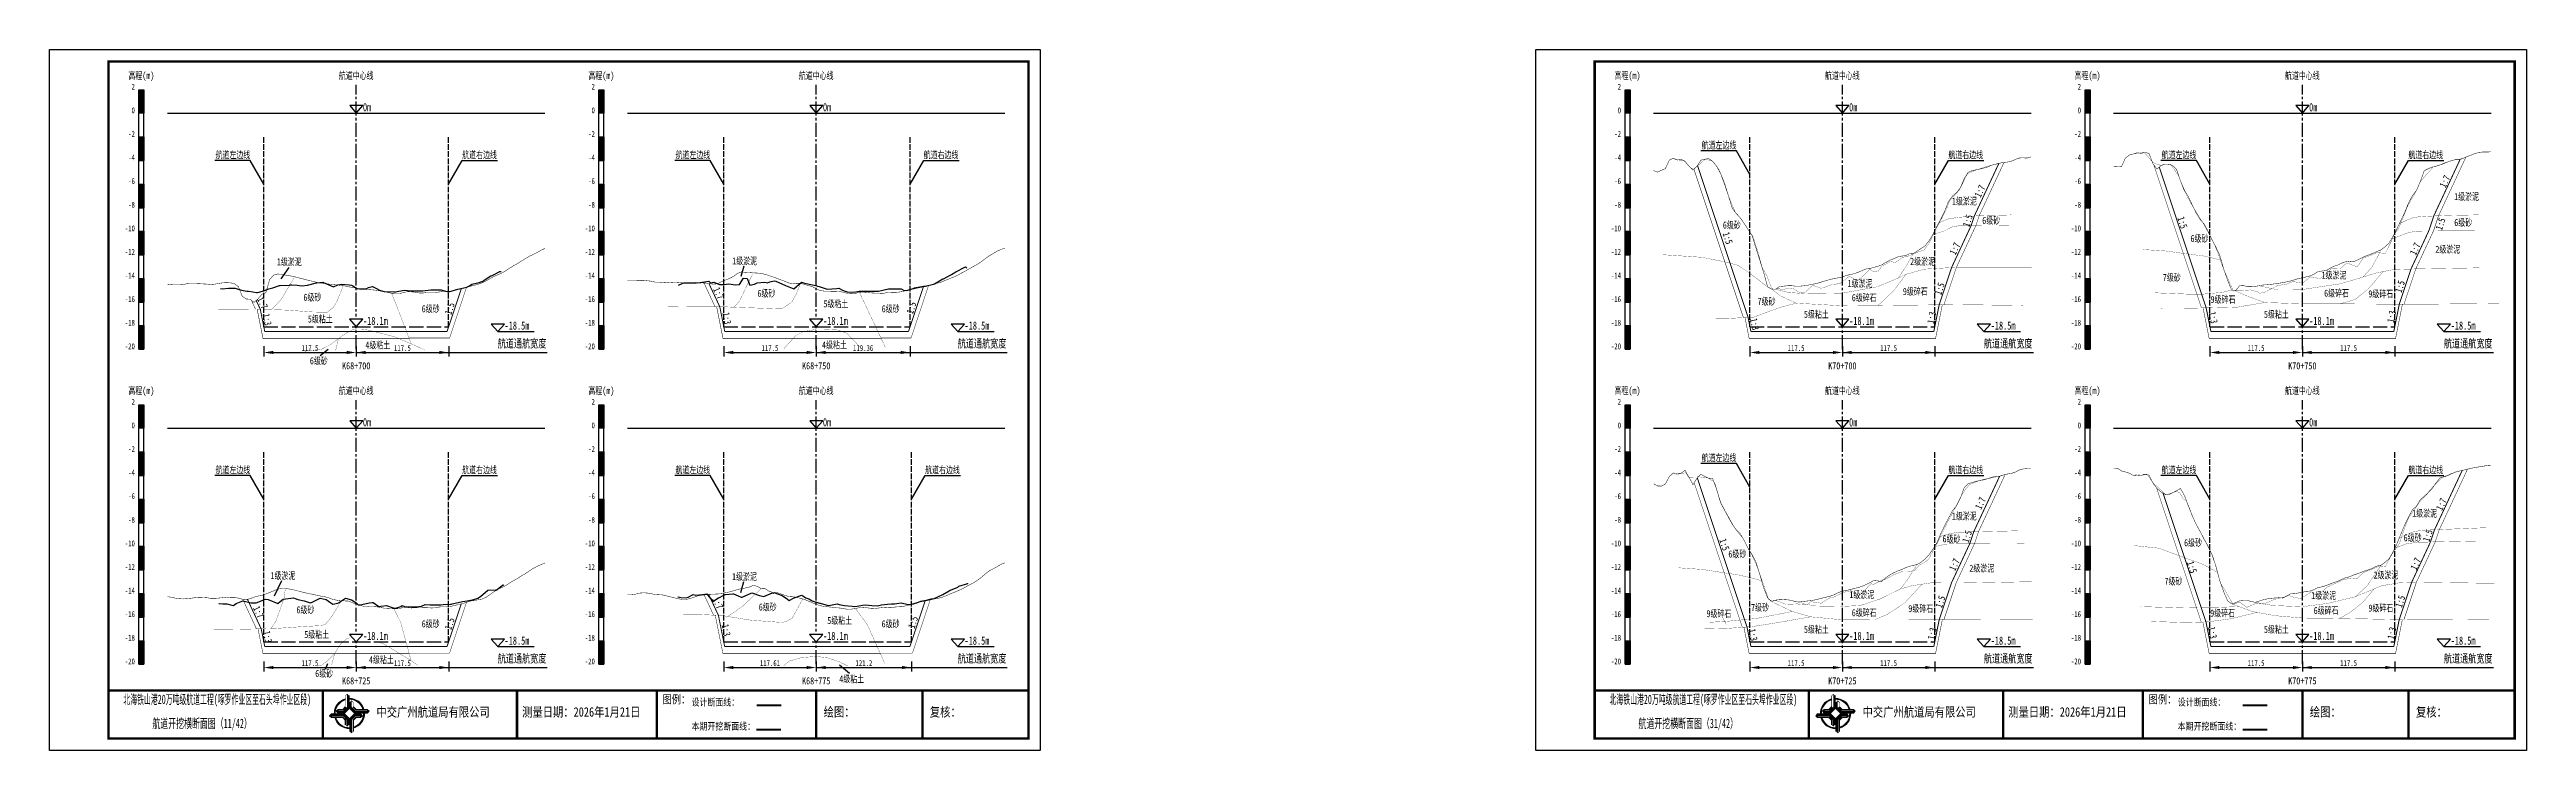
# Model space of a CAD drawing. Header units: millimetres. Extents: x 0 to 1680, y -8762 to 0.
# Drawn here: x 0 to 1050, y -6088 to -5792 of the extents above; entities that cross this region are included whole.
import ezdxf
from ezdxf.enums import TextEntityAlignment as Align

# ---------------------------------------------------------------- set-up
doc = ezdxf.new("R2010")
doc.units = ezdxf.units.MM
for name, pattern in [('ACAD_ISO02W100', [15, 12, -3]), ('ACAD_ISO05W100', [33, 24, -3, 0, -3, 0, -3]), ('CENTER2', [1.125, 0.75, -0.125, 0.125, -0.125])]:
    doc.linetypes.add(name, pattern=pattern)
for name, color, linetype in [('0-桩号', 1, 'Continuous'), ('0-航道左右边线标注', 8, 'Continuous'), ('1-疏浚底高', 7, 'Continuous'), ('1-通航宽度', 7, 'Continuous'), ('1-通航底高', 7, 'Continuous'), ('202601', 5, 'Continuous'), ('DMX', 20, 'Continuous'), ('L1', 7, 'Continuous'), ('图幅外框线', 145, 'Continuous'), ('地质分层', 6, 'Continuous'), ('坡比', 1, 'Continuous'), ('尺寸标注', 1, 'Continuous'), ('开挖线', 4, 'Continuous'), ('标尺', 7, 'Continuous'), ('超挖线', 3, 'Continuous'), ('辅助框', 7, 'Continuous'), ('通航底面线', 7, 'ACAD_ISO02W100')]:
    doc.layers.add(name, color=color, linetype=linetype)
doc.styles.get("Standard").update_dxf_attribs({"font": 'arial.ttf'})
doc.styles.add('仿宋', font='仿宋_GB2312.ttf', dxfattribs={"width": 0.8})
doc.styles.add('仿宋GB2312', font='仿宋_GB2312.ttf', dxfattribs={"width": 0.7, "height": 2.5})
doc.styles.add('仿宋体', font='仿宋_GB2312.ttf', dxfattribs={"width": 0.8})
doc.dimstyles.new('2000', dxfattribs={"dimtxt": 3, "dimasz": 2.5, "dimexe": 1.25, "dimexo": 0.625, "dimtad": 1, "dimlfac": 2, "dimdsep": 46, "dimtxsty": 'Standard', "dimcen": 2.5, "dimadec": 0, "dimazin": 0, "dimtfac": 1, "dimtmove": 0, "dimatfit": 3, "dimfxl": 0, "dimarcsym": 0})

msp = doc.modelspace()

# ---------------------------------------------------------------- texts
at = {"layer": '0-桩号', "style": '仿宋', "width": 0.8}
for s, p in [('K70+700', (760, -5925.5289)), ('K70+750', (955, -5925.5289)), ('K70+725', (760, -6059.0289)), ('K70+775', (955, -6059.0289))]:
    msp.add_text(s, height=3, dxfattribs=at).set_placement(p, align=Align.MIDDLE)
at = {"layer": '0-航道左右边线标注', "style": '仿宋', "width": 0.7}
for p in [(85.0598, -5838.5), (280.0598, -5838.5), (715.0598, -5834.3991), (910.0598, -5838.5), (715.0598, -5966.8844), (85.0598, -5972), (280.0236, -5972), (910.0598, -5972)]:
    msp.add_text('航道左边线', height=3, dxfattribs=at).set_placement(p, align=Align.BOTTOM_RIGHT)
for p in [(174.9402, -5838.5), (370.5591, -5838.5), (804.9402, -5838.5), (999.9402, -5838.5), (174.9402, -5972), (371.1733, -5972), (804.9402, -5972), (999.9402, -5972)]:
    msp.add_text('航道右边线', height=3, dxfattribs=at).set_placement(p, align=Align.BOTTOM_LEFT)
at = {"layer": '1-通航宽度', "style": '仿宋', "width": 0.7}
for p in [(190, -5918.85), (385, -5918.85), (820, -5918.85), (1015, -5918.85), (190, -6052.35), (385, -6052.35), (820, -6052.35), (1015, -6052.35)]:
    msp.add_text('航道通航宽度', height=3.5, dxfattribs=at).set_placement(p, align=Align.BOTTOM_LEFT)
at = {"layer": 'L1', "style": '仿宋', "width": 0.7}
for p in [(130, -5802.5289), (325, -5802.5289), (760, -5802.5289), (955, -5802.5289), (130, -5936.0289), (325, -5936.0289), (760, -5936.0289), (955, -5936.0289)]:
    msp.add_text('航道中心线', height=3, dxfattribs=at).set_placement(p, align=Align.MIDDLE_CENTER)
for p in [(132.8561, -5817.6797), (327.8561, -5817.6797), (762.8561, -5817.6797), (957.8561, -5817.6797), (132.8561, -5951.1797), (327.8561, -5951.1797), (762.8561, -5951.1797), (957.8561, -5951.1797)]:
    msp.add_text('0m ', height=3.5, dxfattribs=at).set_placement(p)
at = {"layer": '地质分层', "linetype": 'Continuous', "width": 0.7}
for s, style, p in [('1级淤泥', '仿宋体', (811.7363, -5855.7216)), ('1级淤泥', '仿宋体', (1024.5968, -5853.8126)), ('6级砂', '仿宋GB2312', (713.1431, -5865.8713)), ('6级砂', '仿宋GB2312', (823.0774, -5863.8973)), ('6级砂', '仿宋GB2312', (1023.1803, -5864.7844)), ('1级淤泥', '仿宋GB2312', (101.6281, -5881.4377)), ('1级淤泥', '仿宋GB2312', (294.675, -5881.0732)), ('2级淤泥', '仿宋体', (793.9942, -5881.2569)), ('6级砂', '仿宋GB2312', (911.371, -5871.565)), ('2级淤泥', '仿宋体', (1016.6558, -5876.1152)), ('1级淤泥', '仿宋体', (767.5027, -5890.5994)), ('7级砂', '仿宋GB2312', (899.6489, -5888.0685)), ('1级淤泥', '仿宋体', (968.4432, -5887.0982)), ('6级砂', '仿宋GB2312', (111.4108, -5896.4536)), ('6级砂', '仿宋GB2312', (161.562, -5901.351)), ('6级砂', '仿宋GB2312', (303.8919, -5894.784)), ('5级粘土', '仿宋GB2312', (333.3351, -5899.2232)), ('6级砂', '仿宋GB2312', (356.562, -5901.351)), ('7级砂', '仿宋GB2312', (727.8536, -5898.2115)), ('6级碎石', '仿宋GB2312', (769.2596, -5896.6562)), ('9级碎石', '仿宋GB2312', (790.8965, -5894.0207)), ('9级碎石', '仿宋GB2312', (921.3374, -5897.4166)), ('6级碎石', '仿宋GB2312', (969.4949, -5894.7359)), ('9级碎石', '仿宋GB2312', (988.2252, -5895.0157)), ('5级粘土', '仿宋GB2312', (114.7563, -5905.6746)), ('5级粘土', '仿宋体', (748.9878, -5903.6852)), ('5级粘土', '仿宋体', (943.9878, -5903.6852)), ('6级砂', '仿宋GB2312', (114.1543, -5923.3859)), ('4级粘土', '仿宋GB2312', (139.1588, -5916.7291)), ('4级粘土', '仿宋GB2312', (332.7335, -5916.6442)), ('1级淤泥', '仿宋体', (811.7063, -5989.1896)), ('1级淤泥', '仿宋体', (1006.8459, -5988.0018)), ('6级砂', '仿宋GB2312', (715.4574, -6005.2429)), ('6级砂', '仿宋GB2312', (806.2759, -5998.8183)), ('6级砂', '仿宋GB2312', (908.6498, -6000.484)), ('6级砂', '仿宋GB2312', (1001.7554, -5998.374)), ('1级淤泥', '仿宋GB2312', (98.9382, -6014.4216)), ('1级淤泥', '仿宋GB2312', (294.5736, -6014.8372)), ('2级淤泥', '仿宋体', (819.1, -6011.2693)), ('7级砂', '仿宋GB2312', (900.3482, -6016.7954)), ('2级淤泥', '仿宋体', (990.4572, -6014.1572)), ('6级砂', '仿宋GB2312', (108.46, -6028.9171)), ('6级砂', '仿宋GB2312', (304.4512, -6027.7122)), ('7级砂', '仿宋GB2312', (725.0852, -6027.9046)), ('1级淤泥', '仿宋体', (768.2332, -6022.466)), ('9级碎石', '仿宋GB2312', (793.2073, -6028.4082)), ('1级淤泥', '仿宋体', (964.0424, -6022.8316)), ('9级碎石', '仿宋GB2312', (988.2702, -6028.1566)), ('5级粘土', '仿宋GB2312', (113.2561, -6039.3699)), ('6级砂', '仿宋GB2312', (161.562, -6034.851)), ('5级粘土', '仿宋GB2312', (334.9573, -6033.4173)), ('6级砂', '仿宋GB2312', (356.5257, -6034.851)), ('9级碎石', '仿宋GB2312', (707.6616, -6030.5163)), ('5级粘土', '仿宋体', (748.9878, -6037.1852)), ('6级碎石', '仿宋GB2312', (769.2596, -6030.1562)), ('9级碎石', '仿宋GB2312', (921.1754, -6030.3095)), ('5级粘土', '仿宋体', (943.9878, -6037.1852)), ('6级碎石', '仿宋GB2312', (965.0726, -6029.1802)), ('6级砂', '仿宋GB2312', (116.4057, -6055.8749)), ('4级粘土', '仿宋GB2312', (140.6861, -6050.0323)), ('4级粘土', '仿宋GB2312', (340.0391, -6058.2068))]:
    msp.add_text(s, height=3, dxfattribs=dict(at, style=style)).set_placement(p, align=Align.MIDDLE_CENTER)
at = {"layer": '坡比', "style": '仿宋体'}
for s, rotation, width, p in [('1:7', 65, 0.8, (1015.3832, -5847.3976)), ('1:7', 65, 0.8, (818.3047, -5851.5067)), ('1:5', 288, 0.8, (711.4079, -5871.3823)), ('1:5', 72, 0.8, (813.1639, -5864.016)), ('1:5', 288, 0.8, (904.1779, -5864.7918)), ('1:5', 72, 0.8, (1013.5623, -5865.4029)), ('1:7', 65, 0.8, (807.69, -5875.8723)), ('1:7', 65, 0.8, (1002.8201, -5875.964)), ('1:5', 72, 0.8, (801.271, -5892.8618)), ('1:5', 72, 0.8, (996.3693, -5891.9173)), ('1:7', 295, 0.7, (90.2839, -5898.8356)), ('1:5', 72, 0.7, (169.635, -5901.2704)), ('1:7', 295, 0.7, (283.6502, -5894.753)), ('1:5', 72, 0.7, (365.3687, -5900.9292)), ('1:3', 281, 0.7, (92.2494, -5905.8823)), ('1:3', 281, 0.7, (287.1476, -5905.3733)), ('1:3', 281, 0.8, (722.7934, -5907.8455)), ('1:3', 79, 0.8, (797.8361, -5905.0914)), ('1:3', 281, 0.8, (917.2237, -5905.0273)), ('1:3', 79, 0.8, (992.8241, -5904.628)), ('1:7', 65, 0.8, (818.5248, -5983.7391)), ('1:7', 65, 0.8, (1013.9042, -5984.2154)), ('1:5', 72, 0.8, (812.8517, -5997.835)), ('1:5', 72, 0.8, (1008.1753, -5997.4556)), ('1:5', 288, 0.8, (710.0101, -6001.241)), ('1:7', 65, 0.8, (807.4878, -6009.7639)), ('1:5', 288, 0.8, (908.1949, -6010.8058)), ('1:7', 65, 0.8, (1003.0243, -6009.4269)), ('1:7', 295, 0.7, (283.2917, -6025.988)), ('1:5', 72, 0.8, (801.5856, -6025.5022)), ('1:5', 72, 0.8, (996.5034, -6025.354)), ('1:7', 295, 0.7, (88.6144, -6029.8516)), ('1:5', 72, 0.7, (169.6248, -6034.8011)), ('1:3', 281, 0.7, (286.8358, -6037.4955)), ('1:5', 72, 0.7, (366.0548, -6034.2112)), ('1:3', 281, 0.8, (722.1603, -6039.475)), ('1:3', 79, 0.8, (798.0734, -6038.9533)), ('1:3', 281, 0.8, (916.9255, -6038.5428)), ('1:3', 79, 0.8, (992.9177, -6038.7523)), ('1:3', 281, 0.7, (92.4408, -6040.3392))]:
    msp.add_text(s, height=3, rotation=rotation, dxfattribs=dict(at, width=width)).set_placement(p, align=Align.MIDDLE)
at = {"layer": '辅助框', "color": 7, "style": '仿宋GB2312'}
for s, width, p in [('北海铁山港20万吨级航道工程(啄罗作业区至石头埠作业区段)', 0.52, (71.0923, -6066.8413)), ('北海铁山港20万吨级航道工程(啄罗作业区至石头埠作业区段)', 0.52, (701.0923, -6066.8413)), ('         航道开挖横断面图（11/42）', 0.6, (56.9466, -6077.0285)), ('         航道开挖横断面图（31/42）', 0.6, (686.9466, -6077.0285))]:
    msp.add_text(s, height=4, dxfattribs=dict(at, width=width)).set_placement(p, align=Align.MIDDLE_CENTER)
at = {"layer": '辅助框', "char_height": 3.5, "width": 20.652058, "attachment_point": 1, "style": '仿宋'}
for insert in [(259.8269, -6065.132), (889.8269, -6065.132)]:
    msp.add_mtext('{\\C3;图例：}', dxfattribs=dict(at, insert=insert))
at = {"layer": '辅助框', "color": 7, "lineweight": 50, "char_height": 3, "width": 26.24717, "attachment_point": 1, "style": '仿宋'}
for insert in [(272.1654, -6066.5513), (902.1654, -6066.5513)]:
    msp.add_mtext('设计断面线：', dxfattribs=dict(at, insert=insert))
at = {"layer": '辅助框', "lineweight": 0, "char_height": 4, "width": 115.886347, "attachment_point": 1}
for s, insert in [('{\\fKaiTi|b0|i0|c134|p49;\\W0.8;中交广州航道局有限公司}', (138.5829, -6070.182)), ('{\\fKaiTi|b0|i0|c134|p49;\\W0.8;测量日期：2026年1月21日}', (200.3284, -6070.182)), ('{\\fKaiTi|b0|i0|c134|p49;\\W0.8;绘图：}', (328.1551, -6070.182)), ('{\\fKaiTi|b0|i0|c134|p49;\\W0.8;复核：}', (373.1551, -6070.182)), ('{\\fKaiTi|b0|i0|c134|p49;\\W0.8;中交广州航道局有限公司}', (768.5829, -6070.182)), ('{\\fKaiTi|b0|i0|c134|p49;\\W0.8;测量日期：2026年1月21日}', (830.3284, -6070.182)), ('{\\fKaiTi|b0|i0|c134|p49;\\W0.8;绘图：}', (958.1551, -6070.182)), ('{\\fKaiTi|b0|i0|c134|p49;\\W0.8;复核：}', (1003.1551, -6070.182))]:
    msp.add_mtext(s, dxfattribs=dict(at, insert=insert))
at = {"layer": '辅助框', "color": 1, "char_height": 3, "width": 26.24717, "attachment_point": 1, "style": '仿宋'}
for insert in [(272.1654, -6076.7604), (902.1654, -6076.7604)]:
    msp.add_mtext('本期开挖断面线：', dxfattribs=dict(at, insert=insert))

# ---------------------------------------------------------------- blocks, each defined once
blk = doc.blocks.new('标尺')
at = {"layer": '标尺', "linetype": 'Continuous'}
for points in [[(-2.11667, 100), (0, 100), (0, 90), (-2.11667, 90)], [(-2.11667, 80), (0, 80), (0, 70), (-2.11667, 70)], [(-2.11667, 60), (0, 60), (0, 50), (-2.11667, 50)], [(-2.11667, 40), (0, 40), (0, 30), (-2.11667, 30)], [(-2.11667, 20), (0, 20), (0, 10), (-2.11667, 10)], [(-2.11667, 0), (0, 0), (0, -10), (-2.11667, -10)]]:
    blk.add_hatch(color=256, dxfattribs=at).paths.add_polyline_path(points)
for p, q in [((-2.11667, -10), (-2.11667, 100)), ((0, -10), (0, 100)), ((-2.11667, 80), (0, 80)), ((-2.11667, 70), (0, 70)), ((-2.11667, 60), (0, 60)), ((-2.11667, 50), (0, 50)), ((-2.11667, 40), (0, 40)), ((-2.11667, 30), (0, 30)), ((-2.11667, 20), (0, 20)), ((-2.11667, 10), (0, 10)), ((-2.11667, 0), (0, 0)), ((-2.11667, -10), (0, -10))]:
    blk.add_line(p, q, dxfattribs=at)
at = {"layer": '标尺'}
for points in [[(-2.11667, 100), (0, 100), (0, 90), (-2.11667, 90)], [(-2.11667, 100), (0, 100), (0, 90), (-2.11667, 90)], [(-2.11667, 80), (0, 80), (0, 70), (-2.11667, 70)], [(-2.11667, 80), (0, 80), (0, 70), (-2.11667, 70)], [(-2.11667, 60), (0, 60), (0, 50), (-2.11667, 50)], [(-2.11667, 60), (0, 60), (0, 50), (-2.11667, 50)], [(-2.11667, 40), (0, 40), (0, 30), (-2.11667, 30)], [(-2.11667, 40), (0, 40), (0, 30), (-2.11667, 30)], [(-2.11667, 20), (0, 20), (0, 10), (-2.11667, 10)], [(-2.11667, 20), (0, 20), (0, 10), (-2.11667, 10)], [(-2.11667, 0), (0, 0), (0, -10), (-2.11667, -10)], [(-2.11667, 0), (0, 0), (0, -10), (-2.11667, -10)]]:
    blk.add_lwpolyline(points, close=True, dxfattribs=at)
at = {"layer": '标尺', "style": '仿宋GB2312', "width": 0.7}
blk.add_text('高程(m)', height=3, dxfattribs=at).set_placement((-1.05833, 106), align=Align.MIDDLE_CENTER)
for s, p in [('2', (-3.81667, 100)), ('0', (-3.81667, 90)), ('-2', (-3.81667, 80)), ('-4', (-3.81667, 70)), ('-6', (-3.81667, 60)), ('-10', (-3.81667, 40)), ('-8', (-3.81667, 50)), ('-12', (-3.81667, 30)), ('-14', (-3.81667, 20)), ('-16', (-3.81667, 10)), ('-18', (-3.81667, 0)), ('-20', (-3.81667, -10))]:
    blk.add_text(s, height=2.5, dxfattribs=at).set_placement(p, align=Align.RIGHT)
blk = doc.blocks.new('*D213')
at = {"layer": 'Defpoints', "color": 0, "ltscale": 0.5}
for p in [(90.8, -5909), (130, -5909), (130, -5919.9)]:
    blk.add_point(p, dxfattribs=at)
at = {"layer": '尺寸标注', "color": 0, "lineweight": -2, "ltscale": 0.5}
for p, q in [((90.8, -5917.2), (90.8, -5921.5)), ((94.8, -5919.9), (126, -5919.9)), ((130, -5917.2), (130, -5921.5))]:
    blk.add_line(p, q, dxfattribs=at)
at = {"layer": '尺寸标注', "color": 0, "ltscale": 0.5}
for points in [[(94.8, -5919.2), (94.8, -5920.5), (90.8, -5919.9)], [(126, -5919.2), (126, -5920.5), (130, -5919.9)]]:
    blk.add_solid(points, dxfattribs=at)
at = {"layer": '尺寸标注', "color": 0, "ltscale": 0.5, "insert": (110.4, -5918), "char_height": 2.5, "attachment_point": 5, "style": '仿宋GB2312'}
blk.add_mtext('117.5', dxfattribs=at)
blk = doc.blocks.new('*D214')
at = {"layer": 'Defpoints', "color": 0, "ltscale": 0.5}
for p in [(90.8, -6042.5), (130, -6042.5), (130, -6053.4)]:
    blk.add_point(p, dxfattribs=at)
at = {"layer": '尺寸标注', "color": 0, "lineweight": -2, "ltscale": 0.5}
for p, q in [((90.8, -6050.8), (90.8, -6055)), ((94.8, -6053.4), (126, -6053.4)), ((130, -6050.8), (130, -6055))]:
    blk.add_line(p, q, dxfattribs=at)
at = {"layer": '尺寸标注', "color": 0, "ltscale": 0.5}
for points in [[(94.8, -6052.7), (94.8, -6054), (90.8, -6053.4)], [(126, -6052.7), (126, -6054), (130, -6053.4)]]:
    blk.add_solid(points, dxfattribs=at)
at = {"layer": '尺寸标注', "color": 0, "ltscale": 0.5, "insert": (110.4, -6051.5), "char_height": 2.5, "attachment_point": 5, "style": '仿宋GB2312'}
blk.add_mtext('117.5', dxfattribs=at)
blk = doc.blocks.new('*D215')
at = {"layer": 'Defpoints', "color": 0, "ltscale": 0.5}
for p in [(285.8, -5909), (325, -5909), (325, -5919.9)]:
    blk.add_point(p, dxfattribs=at)
at = {"layer": '尺寸标注', "color": 0, "lineweight": -2, "ltscale": 0.5}
for p, q in [((285.8, -5917.2), (285.8, -5921.5)), ((289.8, -5919.9), (321, -5919.9)), ((325, -5917.2), (325, -5921.5))]:
    blk.add_line(p, q, dxfattribs=at)
at = {"layer": '尺寸标注', "color": 0, "ltscale": 0.5}
for points in [[(289.8, -5919.2), (289.8, -5920.5), (285.8, -5919.9)], [(321, -5919.2), (321, -5920.5), (325, -5919.9)]]:
    blk.add_solid(points, dxfattribs=at)
at = {"layer": '尺寸标注', "color": 0, "ltscale": 0.5, "insert": (305.4, -5918), "char_height": 2.5, "attachment_point": 5, "style": '仿宋GB2312'}
blk.add_mtext('117.5', dxfattribs=at)
blk = doc.blocks.new('*D216')
at = {"layer": 'Defpoints', "color": 0, "ltscale": 0.5}
for p in [(285.8, -6042.5), (325, -6042.5), (325, -6053.4)]:
    blk.add_point(p, dxfattribs=at)
at = {"layer": '尺寸标注', "color": 0, "lineweight": -2, "ltscale": 0.5}
for p, q in [((285.8, -6050.8), (285.8, -6055)), ((289.8, -6053.4), (321, -6053.4)), ((325, -6050.8), (325, -6055))]:
    blk.add_line(p, q, dxfattribs=at)
at = {"layer": '尺寸标注', "color": 0, "ltscale": 0.5}
for points in [[(289.8, -6052.7), (289.8, -6054), (285.8, -6053.4)], [(321, -6052.7), (321, -6054), (325, -6053.4)]]:
    blk.add_solid(points, dxfattribs=at)
at = {"layer": '尺寸标注', "color": 0, "ltscale": 0.5, "insert": (305.4, -6051.5), "char_height": 2.5, "attachment_point": 5, "style": '仿宋GB2312'}
blk.add_mtext('117.61', dxfattribs=at)
blk = doc.blocks.new('*D154')
at = {"layer": 'Defpoints', "color": 0, "ltscale": 0.5}
for p in [(130, -5909), (169.2, -5909), (169.2, -5919.9)]:
    blk.add_point(p, dxfattribs=at)
at = {"layer": '尺寸标注', "color": 0, "lineweight": -2, "ltscale": 0.5}
for p, q in [((130, -5917.2), (130, -5921.5)), ((134, -5919.9), (165.2, -5919.9)), ((169.2, -5917.2), (169.2, -5921.5))]:
    blk.add_line(p, q, dxfattribs=at)
at = {"layer": '尺寸标注', "color": 0, "ltscale": 0.5}
for points in [[(134, -5919.2), (134, -5920.5), (130, -5919.9)], [(165.2, -5919.2), (165.2, -5920.5), (169.2, -5919.9)]]:
    blk.add_solid(points, dxfattribs=at)
at = {"layer": '尺寸标注', "color": 0, "ltscale": 0.5, "insert": (149.6, -5918), "char_height": 2.5, "attachment_point": 5, "style": '仿宋GB2312'}
blk.add_mtext('117.5', dxfattribs=at)
blk = doc.blocks.new('*D155')
at = {"layer": 'Defpoints', "color": 0, "ltscale": 0.5}
for p in [(130, -6042.5), (169.2, -6042.5), (169.2, -6053.4)]:
    blk.add_point(p, dxfattribs=at)
at = {"layer": '尺寸标注', "color": 0, "lineweight": -2, "ltscale": 0.5}
for p, q in [((130, -6050.8), (130, -6055)), ((134, -6053.4), (165.2, -6053.4)), ((169.2, -6050.8), (169.2, -6055))]:
    blk.add_line(p, q, dxfattribs=at)
at = {"layer": '尺寸标注', "color": 0, "ltscale": 0.5}
for points in [[(134, -6052.7), (134, -6054), (130, -6053.4)], [(165.2, -6052.7), (165.2, -6054), (169.2, -6053.4)]]:
    blk.add_solid(points, dxfattribs=at)
at = {"layer": '尺寸标注', "color": 0, "ltscale": 0.5, "insert": (149.6, -6051.5), "char_height": 2.5, "attachment_point": 5, "style": '仿宋GB2312'}
blk.add_mtext('117.5', dxfattribs=at)
blk = doc.blocks.new('*D156')
at = {"layer": 'Defpoints', "color": 0, "ltscale": 0.5}
for p in [(325, -5909), (364.8, -5909), (364.8, -5919.9)]:
    blk.add_point(p, dxfattribs=at)
at = {"layer": '尺寸标注', "color": 0, "lineweight": -2, "ltscale": 0.5}
for p, q in [((325, -5917.2), (325, -5921.5)), ((329, -5919.9), (360.8, -5919.9)), ((364.8, -5917.2), (364.8, -5921.5))]:
    blk.add_line(p, q, dxfattribs=at)
at = {"layer": '尺寸标注', "color": 0, "ltscale": 0.5}
for points in [[(329, -5919.2), (329, -5920.5), (325, -5919.9)], [(360.8, -5919.2), (360.8, -5920.5), (364.8, -5919.9)]]:
    blk.add_solid(points, dxfattribs=at)
at = {"layer": '尺寸标注', "color": 0, "ltscale": 0.5, "insert": (344.9, -5918), "char_height": 2.5, "attachment_point": 5, "style": '仿宋GB2312'}
blk.add_mtext('119.36', dxfattribs=at)
blk = doc.blocks.new('*D157')
at = {"layer": 'Defpoints', "color": 0, "ltscale": 0.5}
for p in [(325, -6042.5), (365.4, -6042.5), (365.4, -6053.4)]:
    blk.add_point(p, dxfattribs=at)
at = {"layer": '尺寸标注', "color": 0, "lineweight": -2, "ltscale": 0.5}
for p, q in [((325, -6050.8), (325, -6055)), ((329, -6053.4), (361.4, -6053.4)), ((365.4, -6050.8), (365.4, -6055))]:
    blk.add_line(p, q, dxfattribs=at)
at = {"layer": '尺寸标注', "color": 0, "ltscale": 0.5}
for points in [[(329, -6052.7), (329, -6054), (325, -6053.4)], [(361.4, -6052.7), (361.4, -6054), (365.4, -6053.4)]]:
    blk.add_solid(points, dxfattribs=at)
at = {"layer": '尺寸标注', "color": 0, "ltscale": 0.5, "insert": (345.2, -6051.5), "char_height": 2.5, "attachment_point": 5, "style": '仿宋GB2312'}
blk.add_mtext('121.2', dxfattribs=at)
blk = doc.blocks.new('通航底高')
at = {"layer": '1-通航底高'}
for p, q in [((-2.8, 3.2), (0, 0)), ((2.8, 3.2), (-2.8, 3.2)), ((0, 0), (2.8, 3.2))]:
    blk.add_line(p, q, dxfattribs=at)
at = {"layer": '1-通航底高', "style": '仿宋', "width": 0.7}
blk.add_attdef('通航底高', (2.9, 0.8), '', height=3.5, dxfattribs=at)
blk = doc.blocks.new('疏浚底高')
at = {"layer": '1-疏浚底高'}
for p, q in [((-2.8, 3.2), (0, 0)), ((2.8, 3.2), (-2.8, 3.2)), ((0, 0), (2.8, 3.2)), ((0, 0), (15.5, 0))]:
    blk.add_line(p, q, dxfattribs=at)
at = {"layer": '1-疏浚底高', "style": '仿宋', "width": 0.7}
blk.add_attdef('疏浚底高', (2.9, 0.8), '', height=3.5, dxfattribs=at)
blk = doc.blocks.new('*D256')
at = {"layer": 'Defpoints', "color": 0}
for p in [(720.8, -5909), (760, -5909), (760, -5919.9)]:
    blk.add_point(p, dxfattribs=at)
at = {"layer": '尺寸标注', "color": 0, "lineweight": -2, "ltscale": 0.5}
for p, q in [((720.8, -5917.2), (720.8, -5921.5)), ((724.8, -5919.9), (756, -5919.9)), ((760, -5917.2), (760, -5921.5))]:
    blk.add_line(p, q, dxfattribs=at)
at = {"layer": '尺寸标注', "color": 0}
for points in [[(724.8, -5919.2), (724.8, -5920.5), (720.8, -5919.9)], [(756, -5920.5), (756, -5919.2), (760, -5919.9)]]:
    blk.add_solid(points, dxfattribs=at)
at = {"layer": '尺寸标注', "color": 0, "insert": (740.4, -5918), "char_height": 2.5, "attachment_point": 5, "style": '仿宋GB2312'}
blk.add_mtext('117.5', dxfattribs=at)
blk = doc.blocks.new('*D257')
at = {"layer": 'Defpoints', "color": 0}
for p in [(720.8, -6042.5), (760, -6042.5), (760, -6053.4)]:
    blk.add_point(p, dxfattribs=at)
at = {"layer": '尺寸标注', "color": 0, "lineweight": -2, "ltscale": 0.5}
for p, q in [((720.8, -6050.8), (720.8, -6055)), ((724.8, -6053.4), (756, -6053.4)), ((760, -6050.8), (760, -6055))]:
    blk.add_line(p, q, dxfattribs=at)
at = {"layer": '尺寸标注', "color": 0}
for points in [[(724.8, -6052.7), (724.8, -6054), (720.8, -6053.4)], [(756, -6054), (756, -6052.7), (760, -6053.4)]]:
    blk.add_solid(points, dxfattribs=at)
at = {"layer": '尺寸标注', "color": 0, "insert": (740.4, -6051.5), "char_height": 2.5, "attachment_point": 5, "style": '仿宋GB2312'}
blk.add_mtext('117.5', dxfattribs=at)
blk = doc.blocks.new('*D258')
at = {"layer": 'Defpoints', "color": 0}
for p in [(915.8, -5909), (955, -5909), (955, -5919.9)]:
    blk.add_point(p, dxfattribs=at)
at = {"layer": '尺寸标注', "color": 0, "lineweight": -2, "ltscale": 0.5}
for p, q in [((915.8, -5917.2), (915.8, -5921.5)), ((919.8, -5919.9), (951, -5919.9)), ((955, -5917.2), (955, -5921.5))]:
    blk.add_line(p, q, dxfattribs=at)
at = {"layer": '尺寸标注', "color": 0}
for points in [[(919.8, -5919.2), (919.8, -5920.5), (915.8, -5919.9)], [(951, -5920.5), (951, -5919.2), (955, -5919.9)]]:
    blk.add_solid(points, dxfattribs=at)
at = {"layer": '尺寸标注', "color": 0, "insert": (935.4, -5918), "char_height": 2.5, "attachment_point": 5, "style": '仿宋GB2312'}
blk.add_mtext('117.5', dxfattribs=at)
blk = doc.blocks.new('*D259')
at = {"layer": 'Defpoints', "color": 0}
for p in [(915.8, -6042.5), (955, -6042.5), (955, -6053.4)]:
    blk.add_point(p, dxfattribs=at)
at = {"layer": '尺寸标注', "color": 0, "lineweight": -2, "ltscale": 0.5}
for p, q in [((915.8, -6050.8), (915.8, -6055)), ((919.8, -6053.4), (951, -6053.4)), ((955, -6050.8), (955, -6055))]:
    blk.add_line(p, q, dxfattribs=at)
at = {"layer": '尺寸标注', "color": 0}
for points in [[(919.8, -6052.7), (919.8, -6054), (915.8, -6053.4)], [(951, -6054), (951, -6052.7), (955, -6053.4)]]:
    blk.add_solid(points, dxfattribs=at)
at = {"layer": '尺寸标注', "color": 0, "insert": (935.4, -6051.5), "char_height": 2.5, "attachment_point": 5, "style": '仿宋GB2312'}
blk.add_mtext('117.5', dxfattribs=at)
blk = doc.blocks.new('*D313')
at = {"layer": 'Defpoints', "color": 0}
for p in [(760, -5909), (799.2, -5909), (799.2, -5919.9)]:
    blk.add_point(p, dxfattribs=at)
at = {"layer": '尺寸标注', "color": 0, "lineweight": -2, "ltscale": 0.5}
for p, q in [((760, -5917.2), (760, -5921.5)), ((764, -5919.9), (795.2, -5919.9)), ((799.2, -5917.2), (799.2, -5921.5))]:
    blk.add_line(p, q, dxfattribs=at)
at = {"layer": '尺寸标注', "color": 0}
for points in [[(764, -5919.2), (764, -5920.5), (760, -5919.9)], [(795.2, -5920.5), (795.2, -5919.2), (799.2, -5919.9)]]:
    blk.add_solid(points, dxfattribs=at)
at = {"layer": '尺寸标注', "color": 0, "insert": (779.6, -5918), "char_height": 2.5, "attachment_point": 5, "style": '仿宋GB2312'}
blk.add_mtext('117.5', dxfattribs=at)
blk = doc.blocks.new('*D314')
at = {"layer": 'Defpoints', "color": 0}
for p in [(760, -6042.5), (799.2, -6042.5), (799.2, -6053.4)]:
    blk.add_point(p, dxfattribs=at)
at = {"layer": '尺寸标注', "color": 0, "lineweight": -2, "ltscale": 0.5}
for p, q in [((760, -6050.8), (760, -6055)), ((764, -6053.4), (795.2, -6053.4)), ((799.2, -6050.8), (799.2, -6055))]:
    blk.add_line(p, q, dxfattribs=at)
at = {"layer": '尺寸标注', "color": 0}
for points in [[(764, -6052.7), (764, -6054), (760, -6053.4)], [(795.2, -6054), (795.2, -6052.7), (799.2, -6053.4)]]:
    blk.add_solid(points, dxfattribs=at)
at = {"layer": '尺寸标注', "color": 0, "insert": (779.6, -6051.5), "char_height": 2.5, "attachment_point": 5, "style": '仿宋GB2312'}
blk.add_mtext('117.5', dxfattribs=at)
blk = doc.blocks.new('*D315')
at = {"layer": 'Defpoints', "color": 0}
for p in [(955, -5909), (994.2, -5909), (994.2, -5919.9)]:
    blk.add_point(p, dxfattribs=at)
at = {"layer": '尺寸标注', "color": 0, "lineweight": -2, "ltscale": 0.5}
for p, q in [((955, -5917.2), (955, -5921.5)), ((959, -5919.9), (990.2, -5919.9)), ((994.2, -5917.2), (994.2, -5921.5))]:
    blk.add_line(p, q, dxfattribs=at)
at = {"layer": '尺寸标注', "color": 0}
for points in [[(959, -5919.2), (959, -5920.5), (955, -5919.9)], [(990.2, -5920.5), (990.2, -5919.2), (994.2, -5919.9)]]:
    blk.add_solid(points, dxfattribs=at)
at = {"layer": '尺寸标注', "color": 0, "insert": (974.6, -5918), "char_height": 2.5, "attachment_point": 5, "style": '仿宋GB2312'}
blk.add_mtext('117.5', dxfattribs=at)
blk = doc.blocks.new('*D316')
at = {"layer": 'Defpoints', "color": 0}
for p in [(955, -6042.5), (994.2, -6042.5), (994.2, -6053.4)]:
    blk.add_point(p, dxfattribs=at)
at = {"layer": '尺寸标注', "color": 0, "lineweight": -2, "ltscale": 0.5}
for p, q in [((955, -6050.8), (955, -6055)), ((959, -6053.4), (990.2, -6053.4)), ((994.2, -6050.8), (994.2, -6055))]:
    blk.add_line(p, q, dxfattribs=at)
at = {"layer": '尺寸标注', "color": 0}
for points in [[(959, -6052.7), (959, -6054), (955, -6053.4)], [(990.2, -6054), (990.2, -6052.7), (994.2, -6053.4)]]:
    blk.add_solid(points, dxfattribs=at)
at = {"layer": '尺寸标注', "color": 0, "insert": (974.6, -6051.5), "char_height": 2.5, "attachment_point": 5, "style": '仿宋GB2312'}
blk.add_mtext('117.5', dxfattribs=at)

# ---------------------------------------------------------------- dimensions: what is measured, and where the dimension line sits
at = {"layer": '尺寸标注', "ltscale": 0.5}
for p1, p2, distance, picture, middle in [((720.8333, -5909), (760, -5909), -10.8526, '*D256', (740.4167, -5917.9562)), ((760, -5909), (799.1667, -5909), -10.8526, '*D313', (779.5833, -5917.9562)), ((915.8333, -5909), (955, -5909), -10.8524, '*D258', (935.4167, -5917.9559)), ((955, -5909), (994.1667, -5909), -10.8523, '*D315', (974.5833, -5917.9559)), ((720.8333, -6042.5), (760, -6042.5), -10.8526, '*D257', (740.4167, -6051.4562)), ((760, -6042.5), (799.1667, -6042.5), -10.8526, '*D314', (779.5833, -6051.4561)), ((915.8333, -6042.5), (955, -6042.5), -10.8523, '*D259', (935.4167, -6051.4559)), ((955, -6042.5), (994.1667, -6042.5), -10.8523, '*D316', (974.5833, -6051.4559))]:
    dim = msp.add_aligned_dim(p1=p1, p2=p2, distance=distance, dimstyle='2000', override={"dimtxt": 3.5, "dimasz": 4, "dimexe": 1.6, "dimexo": 8.25, "dimlfac": 3, "dimtxsty": '仿宋GB2312'}, dxfattribs=at)
    dim.commit()
    dim.dimension.update_dxf_attribs({"geometry": picture, "text_midpoint": middle})

# ---------------------------------------------------------------- hatches: boundary and pattern name
at = {"layer": '辅助框'}
h = msp.add_hatch(color=5, dxfattribs=at)
edge = h.paths.add_edge_path()
edge.add_ellipse((127.1049, -6072.8494), major_axis=(-6.0171, 0), ratio=0.999999983, start_angle=-73.2117177, end_angle=1.4467621, ccw=False)
edge.add_line((125.367, -6067.0887), (125.367, -6066.6676))
edge.add_ellipse((127.1049, -6072.8494), major_axis=(-6.4215, 0), ratio=0.999999983, start_angle=-74.2971998, end_angle=1.3568951)
edge.add_line((120.6852, -6073.0014), (121.0897, -6073.0013))
edge = h.paths.add_edge_path()
edge.add_ellipse((127.1049, -6072.8494), major_axis=(-6.0171, 0), ratio=0.999999983, start_angle=196.7802888, end_angle=271.4309187, ccw=False)
edge.add_line((132.8658, -6071.1122), (133.2869, -6071.1122))
edge.add_ellipse((127.1049, -6072.8494), major_axis=(-6.4215, 0), ratio=0.999999983, start_angle=195.6953324, end_angle=271.3407922)
edge.add_line((126.9546, -6066.4297), (126.9546, -6066.8342))
edge = h.paths.add_edge_path()
edge.add_ellipse((127.1049, -6072.8494), major_axis=(-6.4215, 0), ratio=0.999999983, start_angle=105.7065267, end_angle=181.333632)
edge.add_line((133.5246, -6072.6999), (133.1201, -6072.6999))
edge.add_ellipse((127.1049, -6072.8494), major_axis=(-6.0171, 0), ratio=0.999999983, start_angle=106.7923276, end_angle=181.4233031, ccw=False)
edge.add_line((128.8433, -6078.6099), (128.8433, -6079.031))
edge = h.paths.add_edge_path()
edge.add_ellipse((127.1049, -6072.8494), major_axis=(6.0171, 0), ratio=0.999999983, start_angle=196.8039056, end_angle=271.4347581, ccw=False)
edge.add_line((121.3448, -6074.5889), (120.9236, -6074.589))
edge.add_ellipse((127.1049, -6072.8494), major_axis=(6.4215, 0), ratio=0.999999983, start_angle=195.7186902, end_angle=271.3444001)
edge.add_line((127.2556, -6079.269), (127.2556, -6078.8646))
h = msp.add_hatch(color=5, dxfattribs=at)
h.paths.add_polyline_path([(129.2304, -6072.6999), (134.7087, -6072.6999), (135.4866, -6071.921), (134.6781, -6071.1122), (129.9177, -6071.1122), (128.8422, -6070.0357), (128.8422, -6068.0891), (128.0469, -6067.2929), (127.2551, -6068.0883), (127.2551, -6070.7239)])
h.paths.add_polyline_path([(128.0639, -6070.3354), (128.0639, -6067.6098), (128.6619, -6068.2105), (128.6619, -6070.1552), (129.8298, -6071.2918), (134.5892, -6071.2918), (135.1869, -6071.8908), (129.6192, -6071.8908)], flags=16)
h = msp.add_hatch(color=5, dxfattribs=at)
edge = h.paths.add_edge_path()
edge.add_ellipse((757.1049, -6072.8494), major_axis=(-6.0171, 0), ratio=0.999999983, start_angle=-73.2117177, end_angle=1.4467621, ccw=False)
edge.add_line((755.367, -6067.0887), (755.367, -6066.6676))
edge.add_ellipse((757.1049, -6072.8494), major_axis=(-6.4215, 0), ratio=0.999999983, start_angle=-74.2971998, end_angle=1.3568951)
edge.add_line((750.6852, -6073.0014), (751.0897, -6073.0013))
edge = h.paths.add_edge_path()
edge.add_ellipse((757.1049, -6072.8494), major_axis=(-6.0171, 0), ratio=0.999999983, start_angle=196.7802888, end_angle=271.4309187, ccw=False)
edge.add_line((762.8658, -6071.1122), (763.2869, -6071.1122))
edge.add_ellipse((757.1049, -6072.8494), major_axis=(-6.4215, 0), ratio=0.999999983, start_angle=195.6953324, end_angle=271.3407922)
edge.add_line((756.9546, -6066.4297), (756.9546, -6066.8342))
edge = h.paths.add_edge_path()
edge.add_ellipse((757.1049, -6072.8494), major_axis=(-6.4215, 0), ratio=0.999999983, start_angle=105.7065267, end_angle=181.333632)
edge.add_line((763.5246, -6072.6999), (763.1201, -6072.6999))
edge.add_ellipse((757.1049, -6072.8494), major_axis=(-6.0171, 0), ratio=0.999999983, start_angle=106.7923276, end_angle=181.4233031, ccw=False)
edge.add_line((758.8433, -6078.6099), (758.8433, -6079.031))
edge = h.paths.add_edge_path()
edge.add_ellipse((757.1049, -6072.8494), major_axis=(6.0171, 0), ratio=0.999999983, start_angle=196.8039056, end_angle=271.4347581, ccw=False)
edge.add_line((751.3448, -6074.5889), (750.9236, -6074.589))
edge.add_ellipse((757.1049, -6072.8494), major_axis=(6.4215, 0), ratio=0.999999983, start_angle=195.7186902, end_angle=271.3444001)
edge.add_line((757.2556, -6079.269), (757.2556, -6078.8646))
h = msp.add_hatch(color=5, dxfattribs=at)
h.paths.add_polyline_path([(756.9546, -6065.2455), (756.1757, -6064.4676), (755.367, -6065.2762), (755.367, -6070.0366), (754.2904, -6071.112), (752.3438, -6071.112), (751.5477, -6071.9074), (752.3431, -6072.6992), (754.9786, -6072.6992), (756.9546, -6070.7239)])
h.paths.add_polyline_path([(756.1455, -6070.335), (754.5902, -6071.8904), (751.8646, -6071.8904), (752.4653, -6071.2924), (754.4099, -6071.2924), (755.5466, -6070.1245), (755.5466, -6065.365), (756.1455, -6064.7673)], flags=16)
h = msp.add_hatch(color=5, dxfattribs=at)
h.paths.add_polyline_path([(759.2304, -6072.6999), (764.7087, -6072.6999), (765.4866, -6071.921), (764.6781, -6071.1122), (759.9177, -6071.1122), (758.8422, -6070.0357), (758.8422, -6068.0891), (758.0469, -6067.2929), (757.2551, -6068.0883), (757.2551, -6070.7239)])
h.paths.add_polyline_path([(758.0639, -6070.3354), (758.0639, -6067.6098), (758.6619, -6068.2105), (758.6619, -6070.1552), (759.8298, -6071.2918), (764.5892, -6071.2918), (765.1869, -6071.8908), (759.6192, -6071.8908)], flags=16)
h = msp.add_hatch(color=5, dxfattribs=at)
h.paths.add_polyline_path([(124.9783, -6072.9999), (119.4999, -6073.0018), (118.7223, -6073.781), (119.5311, -6074.5895), (124.2915, -6074.5879), (125.3673, -6075.664), (125.368, -6077.6107), (126.1636, -6078.4065), (126.9552, -6077.6108), (126.9543, -6074.9753)])
h.paths.add_polyline_path([(126.1456, -6075.364), (126.1465, -6078.0896), (125.5483, -6077.4891), (125.5477, -6075.5445), (124.3793, -6074.4082), (119.6199, -6074.4099), (119.022, -6073.8111), (124.5897, -6073.8092)], flags=16)
h = msp.add_hatch(color=5, dxfattribs=at)
h.paths.add_polyline_path([(129.2316, -6072.9991), (127.2556, -6074.9744), (127.2556, -6080.4528), (128.0345, -6081.2307), (128.8433, -6080.4221), (128.8433, -6075.6617), (129.9198, -6074.5863), (131.8664, -6074.5863), (132.6625, -6073.7909), (131.8671, -6072.9991)])
h.paths.add_polyline_path([(129.62, -6073.8079), (132.3456, -6073.8079), (131.7449, -6074.4059), (129.8003, -6074.4059), (128.6636, -6075.5738), (128.6636, -6080.3333), (128.0647, -6080.931), (128.0647, -6075.3633)], flags=16)
h = msp.add_hatch(color=5, dxfattribs=at)
h.paths.add_polyline_path([(754.9783, -6072.9999), (749.4999, -6073.0018), (748.7223, -6073.781), (749.5311, -6074.5895), (754.2915, -6074.5879), (755.3673, -6075.664), (755.368, -6077.6107), (756.1636, -6078.4065), (756.9552, -6077.6108), (756.9543, -6074.9753)])
h.paths.add_polyline_path([(756.1456, -6075.364), (756.1465, -6078.0896), (755.5483, -6077.4891), (755.5477, -6075.5445), (754.3793, -6074.4082), (749.6199, -6074.4099), (749.022, -6073.8111), (754.5897, -6073.8092)], flags=16)
h = msp.add_hatch(color=5, dxfattribs=at)
h.paths.add_polyline_path([(759.2316, -6072.9991), (757.2556, -6074.9744), (757.2556, -6080.4528), (758.0345, -6081.2307), (758.8433, -6080.4221), (758.8433, -6075.6617), (759.9198, -6074.5863), (761.8664, -6074.5863), (762.6625, -6073.7909), (761.8671, -6072.9991)])
h.paths.add_polyline_path([(759.62, -6073.8079), (762.3456, -6073.8079), (761.7449, -6074.4059), (759.8003, -6074.4059), (758.6636, -6075.5738), (758.6636, -6080.3333), (758.0647, -6080.931), (758.0647, -6075.3633)], flags=16)

# ---------------------------------------------------------------- linework, layer by layer
at = {"layer": '0-航道左右边线标注', "linetype": 'ACAD_ISO02W100', "ltscale": 0.2}
for points in [[(90.8333, -5909), (90.8333, -5828.5)], [(169.1667, -5909), (169.1667, -5828.5)], [(285.8333, -5909), (285.8333, -5828.5)], [(364.7856, -5909), (364.7856, -5828.5)], [(720.8333, -5909), (720.8333, -5828.5)], [(799.1667, -5909), (799.1667, -5828.5)], [(915.8333, -5909), (915.8333, -5828.5)], [(994.1667, -5909), (994.1667, -5828.5)], [(90.8333, -6042.5), (90.8333, -5962)], [(169.1667, -6042.5), (169.1667, -5962)], [(285.7971, -6042.5), (285.7971, -5962)], [(365.3998, -6042.5), (365.3998, -5962)], [(720.8333, -6042.5), (720.8333, -5962)], [(799.1667, -6042.5), (799.1667, -5962)], [(915.8333, -6042.5), (915.8333, -5962)], [(994.1667, -6042.5), (994.1667, -5962)]]:
    msp.add_lwpolyline(points, dxfattribs=at)
at = {"layer": '0-航道左右边线标注'}
for points in [[(720.8333, -5844.3991), (715.0598, -5834.3991), (700.0598, -5834.3991)], [(90.8333, -5848.5), (85.0598, -5838.5), (70.0598, -5838.5)], [(169.1667, -5848.5), (174.9402, -5838.5), (189.9402, -5838.5)], [(285.8333, -5848.5), (280.0598, -5838.5), (265.0598, -5838.5)], [(364.7856, -5848.5), (370.5591, -5838.5), (385.5591, -5838.5)], [(799.1667, -5848.5), (804.9402, -5838.5), (819.9402, -5838.5)], [(915.8333, -5848.5), (910.0598, -5838.5), (895.0598, -5838.5)], [(994.1667, -5848.5), (999.9402, -5838.5), (1014.9402, -5838.5)], [(90.8333, -5982), (85.0598, -5972), (70.0598, -5972)], [(169.1667, -5982), (174.9402, -5972), (189.9402, -5972)], [(285.7971, -5982), (280.0236, -5972), (265.0236, -5972)], [(365.3998, -5982), (371.1733, -5972), (386.1733, -5972)], [(720.8333, -5976.8844), (715.0598, -5966.8844), (700.0598, -5966.8844)], [(799.1667, -5982), (804.9402, -5972), (819.9402, -5972)], [(915.8333, -5982), (910.0598, -5972), (895.0598, -5972)], [(994.1667, -5982), (999.9402, -5972), (1014.9402, -5972)]]:
    msp.add_lwpolyline(points, dxfattribs=at)
at = {"layer": '1-通航宽度'}
for points in [[(130, -5919.85), (211, -5919.85)], [(325, -5919.85), (406, -5919.85)], [(760, -5919.85), (841, -5919.85)], [(955, -5919.85), (1036, -5919.85)], [(130, -6053.35), (211, -6053.35)], [(325, -6053.35), (406, -6053.35)], [(760, -6053.35), (841, -6053.35)], [(955, -6053.35), (1036, -6053.35)]]:
    msp.add_lwpolyline(points, dxfattribs=at)
at = {"layer": '202601', "color": 1, "linetype": 'Continuous', "const_width": 0.1}
for points in [[(689.166, -5838.2), (689.7897, -5838.25), (691.8564, -5838.4), (693.1997, -5838.65), (695.7064, -5841.7), (697.203, -5841.85), (699.573, -5840.05), (701.0497, -5838.6), (701.9764, -5837.95), (704.6864, -5838.7), (705.6297, -5839.45), (707.8164, -5842.55), (707.9597, -5842.85), (708.203, -5843.6), (711.653, -5853.4), (714.2997, -5859.7), (714.633, -5860.4), (715.813, -5861.75), (717.2397, -5863.4), (717.5864, -5863.9), (718.3964, -5865.25), (720.9297, -5869.15), (722.1497, -5870.8), (724.0797, -5876.85), (725.9964, -5883.75), (728.0297, -5887.5), (730.033, -5892.65), (730.913, -5893.1), (733.013, -5892.85), (734.6564, -5893.15), (737.5597, -5892.65), (739.3964, -5892.9), (741.3297, -5894.2), (743.863, -5894.7), (743.8797, -5894.7), (744.483, -5894.15), (747.3164, -5891.45), (747.373, -5891.4), (747.423, -5891.4), (750.853, -5892.6), (751.853, -5892.5), (755.753, -5891), (757.203, -5890.9), (758.993, -5890.6), (761.7064, -5888.55), (762.8497, -5887.55), (765.3597, -5888.95), (766.4297, -5889.5), (767.9297, -5888.2), (771.533, -5884.65), (773.293, -5885.7), (775.1297, -5885.45), (776.8364, -5883.25), (779.5564, -5881.75), (780.2597, -5881.35), (780.983, -5881.45), (782.4064, -5881.7), (783.5997, -5880.95), (785.503, -5879.55), (787.4397, -5879.15), (788.533, -5878.8), (789.2764, -5878.45), (791.6664, -5877.5), (791.8764, -5877.35), (794.5097, -5876.55), (796.6897, -5873.7), (799.223, -5868.7), (800.773, -5865.55), (802.6197, -5862.2), (804.053, -5859.3), (805.5064, -5855.55), (807.6264, -5853.25), (809.5997, -5850.95), (810.6397, -5848.9), (813.1097, -5844.05), (816.5497, -5842.6), (817.6197, -5842.25), (819.9364, -5841.45), (822.3097, -5840.75), (823.413, -5840.5), (825.3797, -5840.05), (826.2197, -5839.85), (827.8397, -5839.3)], [(884.166, -5835.7), (887.8264, -5835.05), (887.973, -5835.05), (888.273, -5835.4), (891.313, -5839), (892.1664, -5839.65), (895.2097, -5840.65), (895.813, -5840.25), (896.9964, -5840.05), (899.223, -5840.25), (901.273, -5843.1), (902.493, -5844.85), (903.5764, -5847.9), (904.603, -5850.6), (906.263, -5853.95), (908.5297, -5857.95), (911.9297, -5863.55), (912.6464, -5864.6), (913.733, -5866.55), (915.673, -5870.05), (917.6797, -5873.95), (919.8364, -5879.5), (921.1764, -5883.35), (921.8597, -5885.1), (925.783, -5893.85), (926.5764, -5893.6), (929.6664, -5893.55), (930.073, -5893.45), (930.2197, -5893.55), (933.0697, -5893.35), (936.203, -5894.25), (936.8897, -5894.85), (937.2564, -5894.75), (938.9697, -5894.3), (939.803, -5894.05), (939.943, -5893.95), (940.9264, -5893.35), (944.5064, -5891.5), (945.113, -5891.4), (948.0864, -5890.95), (950.743, -5889.95), (951.5464, -5889.9), (952.483, -5890.05), (954.9464, -5890.35), (955.4497, -5890.15), (958.4064, -5887.85), (958.5564, -5887.85), (962.0597, -5888.5), (963.1797, -5888.2), (964.8397, -5886.65), (967.3564, -5884.35), (970.553, -5884.5), (970.963, -5884.5), (973.6964, -5882), (973.803, -5881.9), (973.973, -5881.95), (978.2097, -5883.6), (979.8364, -5881.3), (980.7664, -5879.9), (982.673, -5879.15), (983.6764, -5878.75), (983.8997, -5878.7), (986.4197, -5877.65), (987.243, -5877.45), (990.113, -5878.05), (990.3164, -5877.65), (994.4464, -5869.2), (995.7564, -5867.45), (999.6664, -5857.85), (999.783, -5857.5), (999.873, -5857.35), (1003.1564, -5851.65), (1004.8685, -5847.7402), (1005.1597, -5847.4), (1005.283, -5847.15), (1010.4997, -5841.2), (1010.513, -5841.2), (1014.0264, -5840.2), (1014.0997, -5840.2), (1014.2364, -5840.15), (1018.3997, -5838.45), (1018.8297, -5838.4), (1021.2864, -5838.1), (1022.193, -5837.75), (1022.6197, -5837.4)], [(689.166, -5971.8), (690.1897, -5971.5), (691.543, -5971.15), (693.623, -5970.85), (694.7264, -5972.7), (698.773, -5972.6), (698.9097, -5972.5), (699.4864, -5972.6), (703.043, -5973.05), (705.4364, -5974.45), (706.193, -5976), (708.273, -5982.85), (710.503, -5987.35), (710.8597, -5987.95), (711.7364, -5989.5), (714.0097, -5993.6), (714.7797, -5994.75), (716.0197, -5996.5), (717.8197, -5998.5), (719.1264, -6001.2), (721.193, -6004.65), (723.8764, -6010.65), (724.8264, -6013.25), (728.1197, -6022.65), (728.703, -6024.55), (729.2697, -6024.75), (732.333, -6025.15), (733.8897, -6025.7), (736.0597, -6026.6), (740.7164, -6026.4), (741.0764, -6026.4), (741.2464, -6026.5), (745.0197, -6026.75), (746.6764, -6025.5), (750.873, -6026.1), (751.0164, -6026.2), (751.2997, -6025.95), (755.0064, -6023.65), (755.643, -6023.85), (759.5897, -6022), (760.103, -6021.55), (763.203, -6020.9), (763.7464, -6020.8), (763.8264, -6020.85), (764.0497, -6020.95), (767.013, -6022.9), (768.6997, -6021.55), (772.0664, -6017.85), (773.3064, -6018.1), (777.173, -6016.15), (778.233, -6016.05), (778.4364, -6015.75), (778.7997, -6015.65), (781.9297, -6014), (784.903, -6012.85), (787.4864, -6012.9), (790.563, -6012.25), (792.763, -6009.8), (794.1264, -6009.3), (796.5164, -6007.55), (800.043, -6001), (800.0664, -6001), (803.803, -5993.4), (804.613, -5991.65), (805.6697, -5989.85), (807.5864, -5986.2), (810.163, -5981), (810.993, -5979.8), (812.1464, -5977.85), (814.0064, -5975.8), (818.0297, -5974.15), (818.7197, -5974), (820.1164, -5973.55), (822.243, -5973.25), (825.3664, -5972.55), (825.463, -5972.5), (825.5764, -5972.5), (827.5364, -5972.15), (827.6897, -5972)], [(884.166, -5971.65), (885.153, -5971.85), (886.0597, -5971.5), (889.0564, -5971.45), (891.323, -5974.5), (892.1564, -5975.75), (893.263, -5976.5), (897.1464, -5980.15), (899.4864, -5979.45), (901.433, -5978.8), (902.923, -5979.15), (904.533, -5981.95), (905.953, -5982.9), (907.2664, -5986.15), (909.013, -5990.6), (909.4997, -5991.65), (913.2364, -5998.9), (914.013, -6000.25), (917.0164, -6006.25), (917.2064, -6006.65), (918.573, -6011.55), (920.0097, -6016.8), (920.2664, -6017.55), (920.9397, -6018.5), (924.5364, -6024.65), (925.513, -6026.55), (926.9964, -6026.15), (928.5964, -6025.65), (930.3364, -6027.1), (931.5064, -6027.85), (932.8664, -6027.25), (935.5164, -6026.05), (938.043, -6026.35), (938.6664, -6026.6), (939.233, -6026.2), (941.0197, -6025.45), (943.4797, -6024.4), (944.583, -6024.2), (946.883, -6023.6), (949.2564, -6022.9), (950.9764, -6023.5), (954.2697, -6024.15), (954.3164, -6024.15), (954.363, -6024.1), (958.8364, -6021.3), (960.8764, -6022.75), (962.5164, -6021.9), (963.9897, -6020.65), (965.3797, -6019.45), (967.6964, -6018.2), (969.8464, -6017.35), (972.243, -6016.25), (974.263, -6015.75), (974.9964, -6015.5), (976.473, -6015.6), (978.0864, -6015.8), (978.6364, -6015.2), (980.9197, -6013.1), (985.773, -6011.2), (986.5664, -6010.9), (986.883, -6010.75), (987.6397, -6010.65), (990.343, -6010.4), (990.893, -6009.2), (992.9097, -6005.45), (995.2564, -6002.15), (996.213, -6000.6), (997.263, -5997.3), (999.5864, -5990.95), (1000.5697, -5989.05), (1002.4264, -5986.6), (1004.8364, -5983), (1005.0297, -5982.75), (1005.1697, -5982.6), (1007.9097, -5979.95), (1008.8764, -5978.35), (1010.7797, -5976.35), (1011.3297, -5975.85), (1011.7697, -5975.4), (1014.3597, -5972.7), (1018.0764, -5971.2), (1018.523, -5971.05), (1018.653, -5970.95), (1018.9697, -5970.9), (1022.453, -5969.85), (1022.5764, -5969.85)]]:
    msp.add_lwpolyline(points, dxfattribs=at)
at = {"layer": '202601', "color": 1, "linetype": 'Continuous'}
for points in [[(72.51, -5892.8), (73.1097, -5892.95), (75.7964, -5892.6), (78.7464, -5892.6), (78.7497, -5892.6), (78.753, -5892.6), (81.373, -5893.5), (83.6297, -5893.9), (84.333, -5893.9), (86.2297, -5894.1), (87.803, -5894.4), (88.163, -5894.45), (88.9164, -5894.35), (91.1664, -5893.6), (92.903, -5892.85), (94.5964, -5892.4), (97.4164, -5891.5), (97.813, -5891.5), (101.6564, -5891.35), (101.9197, -5891.2), (102.6564, -5891.2), (105.023, -5891.3), (106.9864, -5891.6), (109.413, -5891.35), (113.1997, -5890.4), (113.2464, -5890.4), (113.323, -5890.4), (115.8664, -5890.1), (117.3797, -5890.8), (120.3697, -5892.1), (122.163, -5891.25), (123.7097, -5890.85), (126.9664, -5891.2), (128.0664, -5891.4), (128.5564, -5891.65), (130.403, -5892.7), (133.0664, -5892.9), (134.1697, -5892.95), (135.153, -5892.35), (136.9497, -5891.9), (138.8564, -5892.9), (139.8464, -5893.4), (141.873, -5894), (145.913, -5894.1), (146.263, -5894.1), (146.693, -5894.1), (150.2964, -5893.5), (153.353, -5893.8), (153.7164, -5893.8), (155.5864, -5893.75), (157.593, -5893.7), (157.8397, -5893.7), (158.143, -5893.7), (161.623, -5893.3), (162.4197, -5893.3), (166.033, -5893.3), (167.8197, -5893.85), (169.3364, -5894.15), (173.0697, -5893.05), (173.8564, -5892.85), (174.3264, -5892.8), (176.8664, -5892.25), (177.9764, -5891.6), (179.0564, -5890.9), (182.143, -5890.15), (183.2197, -5889.8), (183.553, -5889.75), (184.6497, -5889), (187.1264, -5887.35), (187.6897, -5887.25), (188.453, -5886.75), (190.8364, -5885.55), (191.4097, -5885.55)], [(266.557, -5891.3), (268.1134, -5890.65), (268.8201, -5890.4), (270.5667, -5890.3), (272.6334, -5890.35), (273.6567, -5890.2), (274.8401, -5890.4), (278.4401, -5889.8), (279.4667, -5889.7), (280.1667, -5890.35), (281.6267, -5890), (283.9734, -5891.05), (285.9801, -5891.05), (288.0034, -5890.75), (290.8367, -5891.2), (292.4334, -5891.1), (294.1667, -5888.4), (295.7267, -5888.45), (296.8901, -5891.35), (298.8301, -5890.9), (299.9934, -5890.4), (303.1634, -5890.1), (304.3334, -5890.4), (305.3167, -5889.9), (307.2167, -5889.5), (307.8334, -5889.7), (312.0501, -5891.5), (315.4667, -5892.95), (315.4767, -5892.95), (315.4967, -5892.95), (318.7767, -5890.05), (319.6434, -5890.35), (322.0067, -5890.9), (324.8667, -5891.55), (325.5501, -5891.8), (326.2867, -5891.95), (329.6467, -5893.1), (331.5601, -5892.9), (333.7867, -5892.75), (334.5634, -5892.55), (336.1667, -5893.4), (337.3467, -5893.95), (338.1867, -5894.1), (340.8867, -5894.25), (343.2034, -5893.9), (346.2834, -5893.9), (346.9501, -5893.85), (347.1867, -5893.85), (351.2334, -5893.9), (351.4701, -5893.9), (355.6334, -5892.95), (355.7501, -5892.9), (356.0334, -5892.9), (361.0067, -5892.9), (362.0367, -5893.45), (363.4867, -5893.65), (366.1067, -5892.75), (366.6701, -5892.45), (370.5534, -5891.8), (371.1901, -5891.75), (374.6801, -5890.95), (375.1067, -5890.8), (377.2501, -5889.5), (378.7134, -5888.65), (378.9534, -5888.6), (382.3234, -5886.75), (384.1934, -5885.7), (387.9367, -5883.75), (388.3567, -5883.55), (388.8534, -5884.15)], [(71.84, -6026.4), (71.9701, -6026.2), (73.3968, -6026.35), (75.1034, -6026.4), (77.3234, -6026.9), (78.0234, -6027.05), (79.1434, -6026.3), (81.2368, -6025.4), (81.8701, -6025.1), (85.4301, -6026), (85.9768, -6025.95), (87.5434, -6025.9), (91.5368, -6024.45), (92.7234, -6024.6), (96.7168, -6026.3), (97.8068, -6025.45), (99.0934, -6024.35), (103.4868, -6023.9), (104.1701, -6024.1), (105.2201, -6024.5), (107.9534, -6025.15), (110.5234, -6025.95), (110.8534, -6025.85), (111.0901, -6025.8), (114.6601, -6024), (117.2234, -6024.55), (119.1968, -6025.95), (120.0434, -6026.5), (122.2268, -6026.05), (122.8001, -6025.75), (123.2834, -6025.4), (125.5068, -6024), (128.0168, -6024.7), (129.8734, -6025.75), (130.8801, -6026.85), (131.7068, -6026.85), (135.6468, -6025.95), (136.8068, -6025.8), (137.1701, -6025.85), (139.5301, -6027.45), (140.3734, -6027.35), (142.8034, -6027.15), (145.3134, -6027.9), (146.1468, -6028.15), (146.7701, -6028.15), (148.8834, -6027.45), (149.5101, -6027.1), (150.4868, -6027.45), (153.4768, -6027.7), (155.2101, -6027.7), (157.7001, -6027.4), (159.1801, -6026.65), (161.3368, -6026.85), (162.7568, -6026.85), (165.8368, -6026.75), (165.8834, -6026.75), (166.8134, -6026.7), (170.0034, -6026.45), (170.3801, -6026.5), (170.7134, -6026.35), (175.0901, -6025.45), (176.9734, -6025.15), (179.9101, -6024.5), (181.5134, -6023.95), (182.7301, -6023.2), (185.7434, -6020.6), (189.2134, -6020.5), (189.4801, -6020.6), (189.7201, -6020.35), (192.0668, -6018.5), (192.2734, -6018.35), (192.5868, -6018.65)], [(266.47, -6023.6), (266.5502, -6023.4), (267.6169, -6023.7), (269.9535, -6023.85), (270.6535, -6023.55), (272.8269, -6022.45), (274.0002, -6022.65), (276.8169, -6022.35), (278.6969, -6022.15), (281.2002, -6025.35), (281.2202, -6025.35), (283.2235, -6024.15), (286.4569, -6022.45), (286.4769, -6022.45), (286.6035, -6022.45), (289.6602, -6022.1), (289.9002, -6022.15), (291.9369, -6023), (293.2569, -6023.55), (293.3902, -6023.6), (293.5835, -6023.5), (297.7435, -6021.65), (301.0035, -6022.85), (302.7802, -6023.2), (306.4635, -6021.7), (306.8735, -6021.85), (307.1035, -6021.6), (310.5402, -6022.85), (312.7935, -6024.35), (313.5735, -6024.9), (315.6602, -6023.85), (318.8802, -6022.7), (320.6702, -6023.8), (321.8435, -6024.3), (323.2702, -6025.1), (326.4302, -6026.05), (326.5735, -6026.15), (326.6969, -6026.15), (330.0235, -6027.05), (330.1835, -6027.1), (330.2735, -6027.05), (330.9902, -6026.95), (333.8969, -6026.4), (334.7569, -6026.65), (337.0569, -6027.1), (340.2035, -6027.3), (341.4335, -6027.55), (342.3702, -6027.35), (344.5635, -6027), (346.0935, -6026.75), (348.6502, -6027.05), (350.9935, -6027.25), (352.6835, -6026.8), (355.1569, -6026.55), (356.9469, -6026.4), (358.2502, -6026.35), (361.0502, -6026), (364.0235, -6026.6), (364.6635, -6026.7), (366.2869, -6026.35), (367.4035, -6026), (367.6569, -6025.95), (369.3602, -6025.25), (372.2502, -6024.7), (373.7769, -6024.3), (375.0635, -6024.05), (378.6669, -6022.35), (381.4069, -6020.8), (381.7735, -6020.6), (381.8935, -6020.55), (385.0402, -6019.25), (385.5169, -6018.9), (389.2235, -6017.7), (389.2935, -6017.65), (389.3035, -6017.65)]]:
    msp.add_lwpolyline(points, dxfattribs=at)
at = {"layer": 'DMX', "color": 7, "linetype": 'Continuous', "const_width": 0.2}
for points in [[(680, -5842.81), (680, -5842.81), (681.6667, -5843.415), (683.3333, -5842.665), (685, -5841.91), (686.6667, -5838.32), (688.3333, -5837.55), (690, -5838.305), (691.6667, -5838.02), (693.3333, -5838.9), (695, -5840.98), (696.6667, -5842.585), (698.3333, -5841.03), (700, -5838.4), (701.6667, -5837.965), (703.3333, -5837.69), (705, -5838.855), (706.6667, -5840.89), (708.3333, -5843.895), (710, -5847.95), (711.6667, -5853.35), (713.3333, -5858.765), (715, -5860.955), (716.6667, -5862.785), (718.3333, -5865.11), (720, -5867.75), (721.6667, -5870.11), (723.3333, -5875.505), (725, -5880.76), (726.6667, -5886.085), (728.3333, -5892.1), (730, -5892.97), (731.6667, -5893.07), (733.3333, -5891.96), (735, -5891.765), (736.6667, -5891.585), (738.3333, -5891.53), (740, -5891.755), (741.6667, -5891.795), (743.3333, -5891.64), (745, -5891.415), (746.6667, -5891.08), (748.3333, -5890.765), (750, -5890.395), (751.6667, -5889.855), (753.3333, -5889.35), (755, -5888.835), (756.6667, -5888.555), (758.3333, -5888.205), (760, -5887.84), (761.6667, -5887.24), (763.3333, -5886.82), (765, -5886.47), (766.6667, -5885.885), (768.3333, -5885.205), (770, -5884.475), (771.6667, -5884.32), (773.3333, -5883.785), (775, -5883.385), (776.6667, -5882.76), (778.3333, -5881.78), (780, -5880.815), (781.6667, -5880.17), (783.3333, -5879.445), (785, -5879.03), (786.6667, -5878.845), (788.3333, -5878.075), (790, -5877.925), (791.6667, -5876.98), (793.3333, -5875.82), (795, -5874.745), (796.6667, -5872.585), (798.3333, -5869.99), (800, -5866.505), (801.6667, -5863.445), (803.3333, -5860.125), (805, -5855.82), (806.6667, -5853.6), (808.3333, -5852.225), (810, -5850.105), (811.6667, -5846.135), (813.3333, -5843.485), (815, -5842.81), (816.6667, -5842.45), (818.3333, -5842.125), (820, -5841.71), (821.6667, -5841.23), (823.3333, -5840.505), (825, -5840.05), (826.6667, -5839.65), (828.3333, -5839.34), (830, -5839.165), (831.6667, -5838.815), (833.3333, -5838.055), (835, -5837.44), (836.6667, -5837.395), (838.3333, -5837.47), (840, -5836.975)], [(875, -5840.935), (875, -5840.935), (876.6667, -5841.035), (878.3333, -5841.12), (880, -5837.43), (881.6667, -5836.175), (883.3333, -5835.745), (885, -5835.22), (886.6667, -5835.51), (888.3333, -5835.08), (890, -5835.545), (891.6667, -5839.85), (893.3333, -5842.135), (895, -5840.74), (896.6667, -5840.095), (898.3333, -5840.11), (900, -5840.65), (901.6667, -5842.275), (903.3333, -5847.18), (905, -5851.09), (906.6667, -5853.885), (908.3333, -5857.365), (910, -5860.8), (911.6667, -5863.505), (913.3333, -5865.37), (915, -5868.445), (916.6667, -5872.005), (918.3333, -5875.18), (920, -5878.695), (921.6667, -5884.555), (923.3333, -5889.3), (925, -5893.4), (926.6667, -5893.775), (928.3333, -5891.615), (930, -5891.525), (931.6667, -5891.945), (933.3333, -5891.985), (935, -5891.835), (936.6667, -5891.605), (938.3333, -5891.27), (940, -5891.16), (941.6667, -5890.99), (943.3333, -5890.775), (945, -5890.535), (946.6667, -5890.295), (948.3333, -5889.92), (950, -5889.575), (951.6667, -5889.075), (953.3333, -5888.535), (955, -5888.23), (956.6667, -5887.815), (958.3333, -5887.385), (960, -5886.67), (961.6667, -5885.57), (963.3333, -5885.345), (965, -5885.14), (966.6667, -5884.23), (968.3333, -5883.365), (970, -5882.8), (971.6667, -5881.995), (973.3333, -5881.41), (975, -5881.18), (976.6667, -5881.385), (978.3333, -5880.7), (980, -5879.865), (981.6667, -5879.08), (983.3333, -5878.455), (985, -5877.8), (986.6667, -5877.085), (988.3333, -5876.355), (990, -5875.11), (991.6667, -5873.595), (993.3333, -5870.81), (995, -5867.65), (996.6667, -5864.14), (998.3333, -5860.64), (1000, -5856.57), (1001.6667, -5853.4), (1003.3333, -5851.245), (1005, -5847.44), (1006.6667, -5842.85), (1008.3333, -5842), (1010, -5841.325), (1011.6667, -5840.945), (1013.3333, -5840.375), (1015, -5839.66), (1016.6667, -5839.125), (1018.3333, -5838.5), (1020, -5838.13), (1021.6667, -5838.17), (1023.3333, -5837.54), (1025, -5836.795), (1026.6667, -5836.17), (1028.3333, -5835.52), (1030, -5835.065), (1031.6667, -5834.885), (1033.3333, -5834.92), (1035, -5834.835)], [(50, -5890.93), (50, -5890.93), (51.6667, -5891.15), (53.3333, -5891.18), (55, -5891.21), (56.6667, -5891.07), (58.3333, -5890.695), (60, -5890.62), (61.6667, -5890.65), (63.3333, -5890.7), (65, -5890.805), (66.6667, -5890.885), (68.3333, -5891.05), (70, -5890.925), (71.6667, -5890.63), (73.3333, -5890.355), (75, -5890.26), (76.6667, -5890.36), (78.3333, -5890.66), (80, -5891.915), (81.6667, -5895.975), (83.3333, -5897.195), (85, -5897.275), (86.6667, -5898.62), (88.3333, -5897.18), (90, -5895.17), (91.6667, -5894.58), (93.3333, -5888.975), (95, -5887.085), (96.6667, -5886.61), (98.3333, -5886.71), (100, -5887.065), (101.6667, -5887.355), (103.3333, -5887.6), (105, -5888.065), (106.6667, -5888.495), (108.3333, -5888.905), (110, -5889.385), (111.6667, -5889.71), (113.3333, -5890.165), (115, -5890.49), (116.6667, -5890.59), (118.3333, -5890.86), (120, -5891.06), (121.6667, -5891.22), (123.3333, -5891.475), (125, -5891.62), (126.6667, -5892.02), (128.3333, -5892.275), (130, -5892.495), (131.6667, -5893.18), (133.3333, -5893.145), (135, -5893.195), (136.6667, -5893.31), (138.3333, -5893.485), (140, -5893.77), (141.6667, -5894.185), (143.3333, -5894.375), (145, -5894.765), (146.6667, -5894.87), (148.3333, -5894.875), (150, -5894.51), (151.6667, -5894.075), (153.3333, -5894.16), (155, -5894.32), (156.6667, -5894.63), (158.3333, -5894.655), (160, -5894.44), (161.6667, -5894.45), (163.3333, -5894.44), (165, -5894.25), (166.6667, -5894.04), (168.3333, -5893.975), (170, -5893.96), (171.6667, -5893.52), (173.3333, -5893.02), (175, -5892.73), (176.6667, -5892.305), (178.3333, -5891.815), (180, -5891.395), (181.6667, -5890.945), (183.3333, -5890.37), (185, -5889.545), (186.6667, -5888.605), (188.3333, -5887.67), (190, -5886.96), (191.6667, -5886.235), (193.3333, -5885.285), (195, -5884.175), (196.6667, -5883.125), (198.3333, -5882.22), (200, -5881.115), (201.6667, -5880.16), (203.3333, -5879.1), (205, -5878.36), (206.6667, -5877.545), (208.3333, -5876.565), (210, -5875.755)], [(245, -5889.375), (245, -5889.375), (246.6667, -5889.37), (248.3333, -5889.355), (250, -5889.26), (251.6667, -5889.275), (253.3333, -5889.465), (255, -5889.645), (256.6667, -5890.035), (258.3333, -5890.045), (260, -5890.23), (261.6667, -5890.325), (263.3333, -5890.18), (265, -5890.065), (266.6667, -5890.145), (268.3333, -5890.35), (270, -5890.445), (271.6667, -5890.605), (273.3333, -5890.635), (275, -5890.445), (276.6667, -5890.38), (278.3333, -5890.45), (280, -5890.75), (281.6667, -5890.9), (283.3333, -5890.745), (285, -5889.77), (286.6667, -5889.115), (288.3333, -5888.45), (290, -5887.58), (291.6667, -5886.315), (293.3333, -5885.71), (295, -5885.91), (296.6667, -5885.985), (298.3333, -5886.14), (300, -5886.185), (301.6667, -5886.375), (303.3333, -5886.76), (305, -5887.295), (306.6667, -5887.84), (308.3333, -5888.435), (310, -5889.095), (311.6667, -5889.67), (313.3333, -5890.375), (315, -5890.81), (316.6667, -5890.545), (318.3333, -5890.595), (320, -5891), (321.6667, -5891.5), (323.3333, -5891.93), (325, -5892.855), (326.6667, -5893.63), (328.3333, -5893.84), (330, -5893.9), (331.6667, -5893.935), (333.3333, -5893.96), (335, -5894.07), (336.6667, -5894.36), (338.3333, -5894.865), (340, -5894.95), (341.6667, -5894.785), (343.3333, -5894.38), (345, -5894.29), (346.6667, -5894.45), (348.3333, -5894.62), (350, -5894.71), (351.6667, -5894.75), (353.3333, -5894.835), (355, -5894.5), (356.6667, -5894.405), (358.3333, -5894.405), (360, -5894.27), (361.6667, -5894.03), (363.3333, -5893.53), (365, -5893.245), (366.6667, -5892.87), (368.3333, -5892.49), (370, -5892.2), (371.6667, -5891.89), (373.3333, -5891.33), (375, -5890.785), (376.6667, -5890.435), (378.3333, -5889.9), (380, -5889.205), (381.6667, -5888.535), (383.3333, -5887.86), (385, -5887.12), (386.6667, -5886.185), (388.3333, -5885.305), (390, -5884.345), (391.6667, -5883.405), (393.3333, -5882.505), (395, -5881.365), (396.6667, -5880.105), (398.3333, -5878.92), (400, -5877.955), (401.6667, -5876.965), (403.3333, -5876.185), (405, -5875.615)], [(680, -5975.495), (680, -5975.495), (681.6667, -5976.43), (683.3333, -5976.485), (685, -5975.55), (686.6667, -5972.44), (688.3333, -5970.925), (690, -5971.325), (691.6667, -5970.965), (693.3333, -5969.82), (695, -5972.735), (696.6667, -5975.865), (698.3333, -5973.2), (700, -5971.465), (701.6667, -5972.385), (703.3333, -5973.16), (705, -5973.295), (706.6667, -5977.715), (708.3333, -5983.45), (710, -5986.595), (711.6667, -5989.635), (713.3333, -5992.65), (715, -5994.985), (716.6667, -5996.625), (718.3333, -5999.45), (720, -6002.845), (721.6667, -6005.415), (723.3333, -6008.53), (725, -6013.95), (726.6667, -6019.67), (728.3333, -6023.805), (730, -6025.42), (731.6667, -6024.81), (733.3333, -6024.615), (735, -6024.56), (736.6667, -6024.665), (738.3333, -6024.9), (740, -6025.43), (741.6667, -6025.62), (743.3333, -6025.38), (745, -6025.19), (746.6667, -6025.02), (748.3333, -6024.72), (750, -6024.315), (751.6667, -6023.885), (753.3333, -6023.475), (755, -6023.08), (756.6667, -6022.465), (758.3333, -6021.57), (760, -6021.03), (761.6667, -6020.705), (763.3333, -6020.335), (765, -6019.855), (766.6667, -6019.515), (768.3333, -6018.93), (770, -6018.245), (771.6667, -6017.4), (773.3333, -6016.49), (775, -6016.67), (776.6667, -6016.855), (778.3333, -6015.4), (780, -6014.21), (781.6667, -6013.28), (783.3333, -6012.48), (785, -6011.88), (786.6667, -6011.14), (788.3333, -6010.465), (790, -6010.13), (791.6667, -6009.71), (793.3333, -6008.79), (795, -6007.42), (796.6667, -6005.65), (798.3333, -6003.35), (800, -6000.605), (801.6667, -5996.81), (803.3333, -5993.255), (805, -5990.105), (806.6667, -5986.905), (808.3333, -5984.91), (810, -5981.655), (811.6667, -5977.08), (813.3333, -5975.475), (815, -5974.995), (816.6667, -5974.47), (818.3333, -5974.075), (820, -5973.84), (821.6667, -5973.335), (823.3333, -5972.695), (825, -5972.45), (826.6667, -5972.3), (828.3333, -5971.765), (830, -5971.355), (831.6667, -5971.1), (833.3333, -5970.555), (835, -5969.655), (836.6667, -5969.215), (838.3333, -5969.04), (840, -5968.985)], [(875, -5968.84), (875, -5968.84), (876.6667, -5968.97), (878.3333, -5970.065), (880, -5970.505), (881.6667, -5971.025), (883.3333, -5971.99), (885, -5971.85), (886.6667, -5972.02), (888.3333, -5971.49), (890, -5971.84), (891.6667, -5975.25), (893.3333, -5977.44), (895, -5978.935), (896.6667, -5979.94), (898.3333, -5980.09), (900, -5979.345), (901.6667, -5978.43), (903.3333, -5977.53), (905, -5980.43), (906.6667, -5984.855), (908.3333, -5989.08), (910, -5992.71), (911.6667, -5995.74), (913.3333, -5998.88), (915, -6001.875), (916.6667, -6005.47), (918.3333, -6010.375), (920, -6016.62), (921.6667, -6021.29), (923.3333, -6025.095), (925, -6026.385), (926.6667, -6025.915), (928.3333, -6025.155), (930, -6024.97), (931.6667, -6024.95), (933.3333, -6025.39), (935, -6025.725), (936.6667, -6025.24), (938.3333, -6024.67), (940, -6024.305), (941.6667, -6024.06), (943.3333, -6023.905), (945, -6023.77), (946.6667, -6023.9), (948.3333, -6023.055), (950, -6022.14), (951.6667, -6022.06), (953.3333, -6021.76), (955, -6021.51), (956.6667, -6021.095), (958.3333, -6020.945), (960, -6020.32), (961.6667, -6019.475), (963.3333, -6019.15), (965, -6018.665), (966.6667, -6017.99), (968.3333, -6017.335), (970, -6016.825), (971.6667, -6016.02), (973.3333, -6015.32), (975, -6014.92), (976.6667, -6014.175), (978.3333, -6013.63), (980, -6013), (981.6667, -6012.355), (983.3333, -6011.87), (985, -6011.125), (986.6667, -6010.345), (988.3333, -6010.02), (990, -6008.81), (991.6667, -6007.43), (993.3333, -6004.55), (995, -6001.14), (996.6667, -5997.055), (998.3333, -5993.06), (1000, -5989.61), (1001.6667, -5986.505), (1003.3333, -5985.085), (1005, -5982.26), (1006.6667, -5980.795), (1008.3333, -5979.29), (1010, -5977.6), (1011.6667, -5975.155), (1013.3333, -5973.015), (1015, -5972.55), (1016.6667, -5972.09), (1018.3333, -5971.225), (1020, -5970.5), (1021.6667, -5970.105), (1023.3333, -5969.71), (1025, -5969.285), (1026.6667, -5968.9), (1028.3333, -5968.64), (1030, -5968.295), (1031.6667, -5968.075), (1033.3333, -5967.74), (1035, -5967.62)], [(50, -6023.39), (50, -6023.39), (51.6667, -6023.555), (53.3333, -6023.97), (55, -6024.175), (56.6667, -6024.3), (58.3333, -6024.16), (60, -6024.005), (61.6667, -6023.76), (63.3333, -6023.59), (65, -6023.665), (66.6667, -6023.785), (68.3333, -6024.035), (70, -6024.065), (71.6667, -6023.94), (73.3333, -6023.76), (75, -6023.555), (76.6667, -6023.745), (78.3333, -6023.74), (80, -6023.91), (81.6667, -6024.385), (83.3333, -6024.525), (85, -6024.24), (86.6667, -6023.555), (88.3333, -6023.08), (90, -6022.805), (91.6667, -6022.215), (93.3333, -6021.56), (95, -6020.88), (96.6667, -6020.155), (98.3333, -6019.905), (100, -6019.865), (101.6667, -6020.09), (103.3333, -6020.42), (105, -6020.835), (106.6667, -6021.26), (108.3333, -6021.695), (110, -6022.015), (111.6667, -6022.425), (113.3333, -6022.73), (115, -6023.095), (116.6667, -6023.37), (118.3333, -6023.82), (120, -6024.46), (121.6667, -6024.815), (123.3333, -6025.11), (125, -6025.135), (126.6667, -6025.195), (128.3333, -6025.85), (130, -6026.45), (131.6667, -6026.885), (133.3333, -6027.535), (135, -6027.455), (136.6667, -6027.51), (138.3333, -6027.57), (140, -6027.875), (141.6667, -6028.17), (143.3333, -6028.265), (145, -6028.38), (146.6667, -6028.46), (148.3333, -6028.345), (150, -6027.915), (151.6667, -6027.905), (153.3333, -6028.125), (155, -6028.05), (156.6667, -6027.91), (158.3333, -6027.99), (160, -6028.005), (161.6667, -6028.12), (163.3333, -6028.1), (165, -6027.74), (166.6667, -6027.605), (168.3333, -6027.69), (170, -6027.46), (171.6667, -6027.105), (173.3333, -6026.665), (175, -6026.255), (176.6667, -6025.77), (178.3333, -6025.23), (180, -6024.96), (181.6667, -6024.65), (183.3333, -6024.35), (185, -6023.645), (186.6667, -6022.475), (188.3333, -6021.31), (190, -6020.25), (191.6667, -6019.455), (193.3333, -6018.655), (195, -6017.565), (196.6667, -6016.57), (198.3333, -6015.63), (200, -6014.54), (201.6667, -6013.61), (203.3333, -6012.455), (205, -6011.395), (206.6667, -6010.49), (208.3333, -6009.79), (210, -6009.075)], [(245, -6022.59), (245, -6022.59), (246.6667, -6022.555), (248.3333, -6022.305), (250, -6021.835), (251.6667, -6021.72), (253.3333, -6021.775), (255, -6022.065), (256.6667, -6022.42), (258.3333, -6022.51), (260, -6022.63), (261.6667, -6023.04), (263.3333, -6023.45), (265, -6023.855), (266.6667, -6024.24), (268.3333, -6024.565), (270, -6024.495), (271.6667, -6024.105), (273.3333, -6023.55), (275, -6022.955), (276.6667, -6022.715), (278.3333, -6022.495), (280, -6022.335), (281.6667, -6022.26), (283.3333, -6022.19), (285, -6022.07), (286.6667, -6021.63), (288.3333, -6021.31), (290, -6020.815), (291.6667, -6020.32), (293.3333, -6019.92), (295, -6019.675), (296.6667, -6019.23), (298.3333, -6018.575), (300, -6018.945), (301.6667, -6019.915), (303.3333, -6019.945), (305, -6021.04), (306.6667, -6021.57), (308.3333, -6021.585), (310, -6022.165), (311.6667, -6022.76), (313.3333, -6023.28), (315, -6023.375), (316.6667, -6023.625), (318.3333, -6024.045), (320, -6024.47), (321.6667, -6025.2), (323.3333, -6025.885), (325, -6026.6), (326.6667, -6027.15), (328.3333, -6027.495), (330, -6027.63), (331.6667, -6027.805), (333.3333, -6028.05), (335, -6028.135), (336.6667, -6028.42), (338.3333, -6028.685), (340, -6028.6), (341.6667, -6028.37), (343.3333, -6027.98), (345, -6027.855), (346.6667, -6028.075), (348.3333, -6028.275), (350, -6028.33), (351.6667, -6028.12), (353.3333, -6027.935), (355, -6028.035), (356.6667, -6028.015), (358.3333, -6027.73), (360, -6027.615), (361.6667, -6027.54), (363.3333, -6027.095), (365, -6026.51), (366.6667, -6026.125), (368.3333, -6025.735), (370, -6025.405), (371.6667, -6025.095), (373.3333, -6024.715), (375, -6024.34), (376.6667, -6024.025), (378.3333, -6023.63), (380, -6022.965), (381.6667, -6022.225), (383.3333, -6021.57), (385, -6020.865), (386.6667, -6020.155), (388.3333, -6019.24), (390, -6018.315), (391.6667, -6017.475), (393.3333, -6016.445), (395, -6015.13), (396.6667, -6013.74), (398.3333, -6012.425), (400, -6011.545), (401.6667, -6010.625), (403.3333, -6009.65), (405, -6009)]]:
    msp.add_lwpolyline(points, dxfattribs=at)
at = {"layer": 'L1'}
for p, q in [((127.2375, -5815.2679), (130, -5818.5)), ((132.7625, -5815.2679), (127.2375, -5815.2679)), ((130, -5818.5), (132.7625, -5815.2679)), ((322.2375, -5815.2679), (325, -5818.5)), ((327.7625, -5815.2679), (322.2375, -5815.2679)), ((325, -5818.5), (327.7625, -5815.2679)), ((757.2375, -5815.2679), (760, -5818.5)), ((762.7625, -5815.2679), (757.2375, -5815.2679)), ((760, -5818.5), (762.7625, -5815.2679)), ((952.2375, -5815.2679), (955, -5818.5)), ((957.7625, -5815.2679), (952.2375, -5815.2679)), ((955, -5818.5), (957.7625, -5815.2679)), ((50, -5818.5), (210, -5818.5)), ((245, -5818.5), (405, -5818.5)), ((680, -5818.5), (840, -5818.5)), ((875, -5818.5), (1035, -5818.5)), ((50, -5952), (210, -5952)), ((127.2375, -5948.7679), (130, -5952)), ((132.7625, -5948.7679), (127.2375, -5948.7679)), ((130, -5952), (132.7625, -5948.7679)), ((245, -5952), (405, -5952)), ((322.2375, -5948.7679), (325, -5952)), ((327.7625, -5948.7679), (322.2375, -5948.7679)), ((325, -5952), (327.7625, -5948.7679)), ((680, -5952), (840, -5952)), ((757.2375, -5948.7679), (760, -5952)), ((762.7625, -5948.7679), (757.2375, -5948.7679)), ((760, -5952), (762.7625, -5948.7679)), ((875, -5952), (1035, -5952)), ((952.2375, -5948.7679), (955, -5952)), ((957.7625, -5948.7679), (952.2375, -5948.7679)), ((955, -5952), (957.7625, -5948.7679))]:
    msp.add_line(p, q, dxfattribs=at)
at = {"layer": 'L1', "linetype": 'CENTER2', "ltscale": 8}
for p, q in [((130, -5918.5), (130, -5806.5)), ((325, -5918.5), (325, -5806.5)), ((760, -5918.5), (760, -5806.5)), ((955, -5918.5), (955, -5806.5)), ((130, -6052), (130, -5940)), ((325, -6052), (325, -5940)), ((760, -6052), (760, -5940)), ((955, -6052), (955, -5940))]:
    msp.add_line(p, q, dxfattribs=at)
at = {"layer": '图幅外框线'}
msp.add_lwpolyline([(630, -5791.5), (1050, -5791.5), (1050, -6088.5), (630, -6088.5)], close=True, dxfattribs=at)
at = {"layer": '地质分层', "linetype": 'ACAD_ISO05W100', "ltscale": 0.2, "const_width": 0.1, "flags": 128}
for points in [[(798.3333, -5869.99), (803.2316, -5868.3516), (806.58, -5866.6476), (809.1669, -5866.2024), (830.6089, -5866.0823)], [(800.8148, -5865.0091), (804.7511, -5863.2849), (809.1669, -5862.6024), (815.7687, -5862.0361), (831.6427, -5861.5677)], [(992.7282, -5871.8211), (999.228, -5869.3262), (1002.2687, -5868.6193), (1003.9482, -5868.4185), (1030.0426, -5868.2532)], [(996.1007, -5865.3318), (999.2987, -5863.7615), (1001.7905, -5862.8492), (1003.9482, -5862.4185), (1009.0272, -5862.0896), (1017.4074, -5861.7857), (1029.7943, -5861.5386)], [(683.2366, -5878.3903), (700.6497, -5879.5409), (710.8337, -5881.6132), (715.6252, -5882.8759), (720.7905, -5886.3358), (728.3333, -5892.1)], [(790, -5877.925), (787.2914, -5882.8718), (783.7362, -5888.3091)], [(887.4432, -5876.2395), (897.1103, -5876.8658), (906.3935, -5878.1295), (912.8727, -5878.9334), (917.6576, -5879.9854), (920.6092, -5880.837)], [(988.3333, -5876.355), (986.8197, -5879.4818), (984.3467, -5883.9178), (980.7077, -5887.9078)], [(94.0383, -5901.6999), (97.9682, -5897.6703), (101.7572, -5891.4873), (103.8926, -5887.756)], [(290.1661, -5900.6705), (292.5207, -5898.0622), (295.8623, -5890.9677), (298.3333, -5886.14)], [(731.6667, -5893.07), (736.925, -5894.4027), (744.0148, -5894.9374), (760, -5894.7333), (775.0171, -5891.9706), (783.7362, -5888.3091), (786.8944, -5886.7587), (794.8882, -5884.541), (809.1669, -5883.7135), (840.3197, -5883.6689)], [(775.0779, -5899.9243), (777.4553, -5897.822), (782.0236, -5893.3899), (786.8944, -5886.7587)], [(936.6667, -5891.605), (944.3085, -5893.2685), (954.7915, -5893.2), (970.7648, -5890.8148), (979.1499, -5888.3949), (986.2375, -5886.1789), (993.5739, -5884.7446), (1003.9482, -5884.4185), (1030.0745, -5884.0014)], [(970.9175, -5899.2717), (977.3268, -5897.4214), (982.7693, -5893.1005), (989.2361, -5885.5927)], [(69.2006, -5901.5912), (80.8334, -5901.639), (89.2715, -5901.5468), (100.3426, -5901.9025), (111.7674, -5902.7194), (115.3096, -5902.7483), (117.8081, -5902.7483), (120.363, -5900.702), (121.8425, -5898.1399), (124.5122, -5891.5776)], [(145, -5894.765), (148.5532, -5903.7171), (153.3126, -5916.2043)], [(262.1221, -5900.3797), (275.8334, -5900.5357), (286.3717, -5900.5298), (310.3096, -5901.4176), (314.5403, -5898.6513), (316.5683, -5895.086), (318.3333, -5890.595)], [(343.3333, -5894.38), (354.2837, -5917.6596)], [(705.3645, -5905.5213), (710.8337, -5905.4798), (722.4726, -5904.8586), (728.569, -5902.6005), (733.8554, -5900.6832), (740.4022, -5898.9776)], [(730, -5892.97), (733.5822, -5895.7653), (740.4022, -5898.9776), (760, -5900.0667), (809.1669, -5899.6024), (836.7806, -5899.9182)], [(892.5903, -5894.5853), (906.3935, -5895.1295), (913.2573, -5895.1037), (921.1193, -5894.384), (925, -5893.4)], [(895.1268, -5901.1793), (906.3935, -5901.1295), (927.4071, -5900.6632), (939.0663, -5898.6956)], [(926.6667, -5893.775), (932.3465, -5896.2581), (939.0663, -5898.6956), (954.7915, -5899.2), (1003.9482, -5899.4185), (1038.3907, -5899.1169)], [(107.9565, -5919.3729), (115.3096, -5918.4791), (119.0351, -5916.5832), (121.9869, -5914.3406), (125.7037, -5911.6813), (128.273, -5910.3363), (130, -5910.0737), (132.3146, -5910.0737), (135.0788, -5910.3613), (146.4169, -5913.2485), (155.7848, -5917.264), (159.221, -5918.94)], [(311.3134, -5918.2567), (313.1979, -5916.1498), (316.4095, -5912.6484), (319.6933, -5911), (325, -5910.0611), (328.1157, -5910.0611), (334.0193, -5910.3308), (338.0465, -5911.7758), (344.94, -5918.9739)], [(122.4629, -5914), (121.2369, -5919.1838)], [(801.1851, -5997.9065), (805.0068, -5996.7802), (809.1669, -5996.0104), (834.2888, -5995.4307)], [(995.9897, -5998.7142), (998.9884, -5997.0864), (1002.2681, -5995.7811), (1004.1669, -5995.4759), (1009.6438, -5995.0256), (1014.7823, -5994.8249), (1033.6229, -5994.0893)], [(799.0634, -6002.1475), (804.0238, -6001.0559), (809.1669, -6000.8104), (837.1803, -6000.9104)], [(883.6469, -6001.6845), (894.1129, -6002.7872), (905.8337, -6007.1131), (910.0936, -6008.5359), (913.517, -6009.9833), (919.047, -6013.0493)], [(994.2188, -6002.7382), (999.3375, -6000.8814), (1004.1669, -6000.2759), (1028.4891, -5999.7809)], [(690.5839, -6011.1041), (700.8452, -6011.8189), (710.8337, -6013.3713), (715.5178, -6014.0393), (719.7072, -6014.9561), (725.7539, -6016.5374)], [(784.6145, -6020.0655), (787.6145, -6016.1261), (791.6667, -6009.71)], [(988.3333, -6010.02), (985.6522, -6014.0716), (982.4275, -6018.7888), (977.4373, -6023.3898)], [(66.8262, -6037.3338), (80.2344, -6037.1715), (95.3556, -6036.8392), (106.903, -6036.0611), (115.3096, -6035.583), (117.0576, -6034.944), (119.201, -6032.3485), (122.1962, -6027.6022), (123.3333, -6025.11)], [(93.8616, -6036.872), (95.9041, -6033.8908), (99.3755, -6024.1815), (100, -6019.865)], [(264.2295, -6030.8091), (275.8334, -6030.9), (285.2747, -6031.3594), (297.1325, -6033.2879), (310.3096, -6034.2523), (312.2163, -6033.9187), (314.8506, -6032.3903), (319.2939, -6024.2899)], [(287.4439, -6031.7122), (289.8071, -6030.2284), (294.1085, -6027.1244), (301.6667, -6019.915)], [(730, -6025.42), (738.7946, -6029.6178), (746.5691, -6031.8859), (760, -6033.1333), (809.1669, -6033.0104), (840.7026, -6032.8527)], [(741.6667, -6025.62), (744.0134, -6026.4495), (748.8201, -6027.2882), (760, -6027.4667), (767.5181, -6027.0828), (775.9355, -6024.3369), (784.6145, -6020.0655), (789.5638, -6018.6836), (797.4669, -6017.5001), (809.1669, -6017.566), (840.2386, -6017.0094)], [(773.8181, -6033.0988), (779.1611, -6030.7844), (786.3581, -6026.0698), (793.7574, -6018.0556)], [(925, -6026.385), (933.8433, -6029.6368), (943.3001, -6031.3791), (955, -6032.3889), (965.1702, -6032.442), (1004.1669, -6033.1981), (1034.1811, -6033.0045)], [(935, -6025.725), (942.6325, -6027.085), (955, -6027.5889), (965.8834, -6026.1608), (977.4373, -6023.3898), (988.5448, -6018.7203), (996.1762, -6017.4647), (1004.1669, -6017.2537), (1036.5681, -6017.6689)], [(970.8162, -6032.5515), (974.9311, -6030.2434), (980.6342, -6025.7423), (985.4199, -6020.034)], [(145.9554, -6028.4259), (148.8274, -6034.1103), (153.2543, -6050.4208)], [(341.6667, -6028.37), (346.7071, -6035.2498), (354.1213, -6051.7695)], [(701.677, -6037.0086), (710.8337, -6036.8047), (721.5872, -6036.0378), (730.3044, -6034.7164), (746.5691, -6031.8859)], [(703.8097, -6034.178), (710.8337, -6033.8047), (723.3992, -6032.6119), (738.7946, -6029.6178)], [(710.7762, -6035.1855), (709.2622, -6032.0294)], [(886.4277, -6027.5454), (905.8337, -6028.1584), (912.5743, -6027.9565), (919.2338, -6027.8991), (928.0922, -6027.522)], [(890.9278, -6033.8382), (905.8337, -6034.3251), (915.1998, -6033.9961), (924.7893, -6032.6893), (935.7774, -6029.9932)], [(113.6358, -6052.7716), (115.3096, -6052.4291), (118.2051, -6050.2138), (120.8538, -6047.5), (123.3004, -6043.4945), (125.913, -6041.2242), (129.4181, -6039.844), (130.8712, -6039.844), (134.3643, -6040.51), (141.9856, -6043.5418), (152.6958, -6050.0276), (156.0275, -6052.3732)], [(120.8538, -6047.5), (119.5619, -6052.3694)], [(311.2674, -6052.5463), (313.6381, -6050.6085), (318.9138, -6049.1274), (325, -6048.6872), (329.6241, -6049.1635), (335.1163, -6051.0781), (338.2657, -6052.7012)]]:
    msp.add_lwpolyline(points, dxfattribs=at)
at = {"layer": '地质分层'}
for points in [[(101.4579, -5883.7974), (98.0582, -5888.5869)], [(294.3205, -5883.2857), (293.0369, -5887.6531)], [(114.7586, -5921.1264), (118.1695, -5918.4118)], [(98.3288, -6016.6098), (95.2731, -6023.1908)], [(294.2396, -6017.1205), (292.8436, -6021.6488)], [(116.9183, -6054.0565), (118.025, -6051.649)], [(339.1279, -6055.9277), (334.8554, -6052.3939)]]:
    msp.add_lwpolyline(points, dxfattribs=at)
at = {"layer": '开挖线', "linetype": 'Continuous', "const_width": 0.4, "flags": 128}
for points in [[(1010.6908, -5862.0293), (1021.859, -5838.0973)], [(720.0311, -5904.9889), (698.5811, -5840.639)], [(815.9413, -5862.031), (826.3503, -5839.7259)], [(914.2245, -5900.9557), (894.3374, -5841.2946)], [(806.2973, -5883.8798), (814.5609, -5866.1722)], [(814.5609, -5866.1722), (815.9413, -5862.031)], [(1001.0479, -5884.5097), (1008.5708, -5868.3892)], [(1008.5708, -5868.3892), (1010.6908, -5862.0293)], [(284.1395, -5900.5311), (279.5361, -5890.6665)], [(801.0308, -5899.6792), (806.2973, -5883.8798)], [(996.09, -5899.3836), (1001.0479, -5884.5097)], [(89.3431, -5901.5491), (87.5999, -5897.8136)], [(168.5, -5911), (174.5648, -5892.8057)], [(286.2333, -5911), (284.1395, -5900.5311)], [(364.12, -5911), (370.4122, -5892.1233)], [(798.7667, -5911), (801.0308, -5899.6792)], [(916.2333, -5911), (914.2245, -5900.9557)], [(993.7667, -5911), (996.09, -5899.3836)], [(91.2333, -5911), (89.3431, -5901.5491)], [(91.2333, -5911), (168.5, -5911)], [(286.2333, -5911), (364.12, -5911)], [(721.2333, -5911), (720.0311, -5904.9889)], [(721.2333, -5911), (798.7667, -5911)], [(916.2333, -5911), (993.7667, -5911)], [(719.5697, -6036.1817), (698.5133, -5973.0126)], [(815.6803, -5995.8601), (826.6765, -5972.2969)], [(1011.0361, -5994.9712), (1022.7615, -5969.8455)], [(914.14, -6034.0333), (895.9686, -5979.519)], [(1009.3028, -6000.1714), (1011.0361, -5994.9712)], [(806.221, -6017.5494), (814.0244, -6000.8278)], [(814.0244, -6000.8278), (815.6803, -5995.8601)], [(1001.2956, -6017.3295), (1009.3028, -6000.1714)], [(89.7259, -6036.9629), (83.8781, -6024.4318)], [(168.5, -6044.5), (174.5443, -6026.3671)], [(283.5522, -6031.2755), (279.4065, -6022.392)], [(364.7333, -6044.5), (371.1709, -6025.1872)], [(801.0605, -6033.0307), (806.221, -6017.5494)], [(996.0585, -6033.0409), (1001.2956, -6017.3295)], [(91.2333, -6044.5), (89.7259, -6036.9629)], [(286.1971, -6044.5), (283.5522, -6031.2755)], [(721.2333, -6044.5), (719.5697, -6036.1817)], [(798.7667, -6044.5), (801.0605, -6033.0307)], [(916.2333, -6044.5), (914.14, -6034.0333)], [(993.7667, -6044.5), (996.0585, -6033.0409)], [(91.2333, -6044.5), (168.5, -6044.5)], [(286.1971, -6044.5), (364.7333, -6044.5)], [(721.2333, -6044.5), (798.7667, -6044.5)], [(916.2333, -6044.5), (993.7667, -6044.5)]]:
    msp.add_lwpolyline(points, dxfattribs=at)
at = {"layer": '超挖线', "linetype": 'ACAD_ISO02W100', "ltscale": 0.5, "const_width": 0.2, "flags": 128}
for points in [[(1012.7252, -5861.9555), (1024.3262, -5837.0962)], [(718.0661, -5905.0938), (697.0962, -5842.1842)], [(817.9692, -5861.9711), (828.5405, -5839.3182)], [(912.2392, -5900.9998), (892.0151, -5840.3278)], [(808.3529, -5883.7607), (816.5661, -5866.1609)], [(816.5646, -5866.1609), (817.9611, -5861.9714)], [(1003.0777, -5884.4459), (1010.5767, -5868.3765)], [(1010.575, -5868.3765), (1012.7153, -5861.9559)], [(282.1401, -5900.5322), (277.4171, -5890.4115)], [(803.0372, -5899.6603), (808.3367, -5883.7616)], [(998.087, -5899.3924), (1003.0691, -5884.4461)], [(87.3519, -5901.5677), (85.5592, -5897.7262)], [(169.5833, -5913.75), (176.7387, -5892.2838)], [(285.5, -5914), (282.8064, -5900.5318)], [(365.2033, -5913.75), (372.5939, -5891.5785)], [(799.5, -5914), (802.3667, -5899.6666)], [(915.5, -5914), (912.897, -5900.9852)], [(994.5, -5914), (997.4221, -5899.3895)], [(90.5, -5914), (88.0121, -5901.5605)], [(720.5, -5914), (718.7119, -5905.0593)], [(90.5, -5914), (152.4725, -5914)], [(169.5833, -5913.75), (152.3772, -5913.75)], [(285.5, -5914), (352.5623, -5914)], [(365.2033, -5913.75), (352.4447, -5913.75)], [(720.5, -5914), (799.5, -5914)], [(915.5, -5914), (994.5, -5914)], [(817.702, -5995.8135), (829.0014, -5971.6007)], [(1013.0733, -5994.8917), (1025.0258, -5969.279)], [(717.6161, -6036.321), (697.1868, -5975.0332)], [(912.1631, -6034.1028), (893.2305, -5977.3049)], [(1011.3164, -6000.1304), (1013.0625, -5994.8921)], [(808.2157, -6017.5606), (816.0211, -6000.8349)], [(816.022, -6000.8349), (817.6958, -5995.8136)], [(1003.3206, -6017.276), (1011.3219, -6000.1303)], [(87.7462, -6037.0064), (81.864, -6024.4016)], [(169.5833, -6047.25), (176.7526, -6025.7421)], [(281.5057, -6031.176), (277.5056, -6022.6043)], [(365.8167, -6047.25), (373.3279, -6024.7162)], [(803.0622, -6033.0257), (808.2172, -6017.5607)], [(998.0457, -6033.0794), (1003.3134, -6017.2762)], [(90.5, -6047.5), (88.3984, -6036.9921)], [(285.4638, -6047.5), (282.2058, -6031.21)], [(720.5, -6047.5), (718.2551, -6036.2754)], [(799.5, -6047.5), (802.3945, -6033.0274)], [(915.5, -6047.5), (912.816, -6034.0798)], [(994.5, -6047.5), (997.3867, -6033.0666)], [(90.5, -6047.5), (152.4616, -6047.5)], [(169.5833, -6047.25), (152.3937, -6047.25)], [(285.4638, -6047.5), (352.2052, -6047.5)], [(365.8167, -6047.25), (352.093, -6047.25)], [(720.5, -6047.5), (799.5, -6047.5)], [(915.5, -6047.5), (994.5, -6047.5)]]:
    msp.add_lwpolyline(points, dxfattribs=at)
at = {"layer": '辅助框', "color": 5, "linetype": 'Continuous', "lineweight": 0}
for p, q in [((127.2551, -6068.0883), (127.2551, -6070.7239)), ((756.9546, -6070.7239), (756.9546, -6065.2455)), ((757.2551, -6068.0883), (757.2551, -6070.7239)), ((119.4999, -6073.0018), (118.7223, -6073.781)), ((118.7223, -6073.781), (119.5311, -6074.5895)), ((124.5897, -6073.8092), (119.022, -6073.8111)), ((119.022, -6073.8111), (119.6199, -6074.4099)), ((124.9783, -6072.9999), (119.4999, -6073.0018)), ((119.5311, -6074.5895), (124.2915, -6074.5879)), ((119.6199, -6074.4099), (124.3793, -6074.4082)), ((122.3438, -6071.112), (121.5477, -6071.9074)), ((121.5477, -6071.9074), (122.3431, -6072.6992)), ((122.4653, -6071.2924), (121.8646, -6071.8904)), ((121.8646, -6071.8904), (124.5902, -6071.8904)), ((122.3431, -6072.6992), (124.9786, -6072.6992)), ((124.2904, -6071.112), (122.3438, -6071.112)), ((124.4099, -6071.2924), (122.4653, -6071.2924)), ((125.367, -6070.0366), (124.2904, -6071.112)), ((124.2915, -6074.5879), (125.3673, -6075.664)), ((124.3793, -6074.4082), (125.5477, -6075.5445)), ((125.5466, -6070.1245), (124.4099, -6071.2924)), ((126.1456, -6075.364), (124.5897, -6073.8092)), ((124.5902, -6071.8904), (126.1455, -6070.335)), ((126.9543, -6074.9753), (124.9783, -6072.9999)), ((124.9786, -6072.6992), (126.9546, -6070.7239)), ((125.3673, -6075.664), (125.368, -6077.6107)), ((125.5477, -6075.5445), (125.5483, -6077.4891)), ((126.1465, -6078.0896), (126.1456, -6075.364)), ((126.9552, -6077.6108), (126.9543, -6074.9753)), ((127.2551, -6070.7239), (129.2304, -6072.6999)), ((129.2316, -6072.9991), (127.2556, -6074.9744)), ((127.2556, -6074.9744), (127.2556, -6080.4528)), ((128.0639, -6070.3354), (129.6192, -6071.8908)), ((129.62, -6073.8079), (128.0647, -6075.3633)), ((128.0647, -6075.3633), (128.0647, -6080.931)), ((129.8298, -6071.2918), (128.6619, -6070.1552)), ((128.6636, -6075.5738), (129.8003, -6074.4059)), ((128.6636, -6080.3333), (128.6636, -6075.5738)), ((129.9177, -6071.1122), (128.8422, -6070.0357)), ((128.8433, -6075.6617), (129.9198, -6074.5863)), ((128.8433, -6080.4221), (128.8433, -6075.6617)), ((129.2304, -6072.6999), (134.7087, -6072.6999)), ((131.8671, -6072.9991), (129.2316, -6072.9991)), ((129.6192, -6071.8908), (135.1869, -6071.8908)), ((132.3456, -6073.8079), (129.62, -6073.8079)), ((129.8003, -6074.4059), (131.7449, -6074.4059)), ((134.5892, -6071.2918), (129.8298, -6071.2918)), ((134.6781, -6071.1122), (129.9177, -6071.1122)), ((129.9198, -6074.5863), (131.8664, -6074.5863)), ((131.7449, -6074.4059), (132.3456, -6073.8079)), ((131.8664, -6074.5863), (132.6625, -6073.7909)), ((132.6625, -6073.7909), (131.8671, -6072.9991)), ((135.1869, -6071.8908), (134.5892, -6071.2918)), ((135.4866, -6071.921), (134.6781, -6071.1122)), ((134.7087, -6072.6999), (135.4866, -6071.921)), ((749.4999, -6073.0018), (748.7223, -6073.781)), ((748.7223, -6073.781), (749.5311, -6074.5895)), ((754.5897, -6073.8092), (749.022, -6073.8111)), ((749.022, -6073.8111), (749.6199, -6074.4099)), ((754.9783, -6072.9999), (749.4999, -6073.0018)), ((749.5311, -6074.5895), (754.2915, -6074.5879)), ((749.6199, -6074.4099), (754.3793, -6074.4082)), ((752.3438, -6071.112), (751.5477, -6071.9074)), ((751.5477, -6071.9074), (752.3431, -6072.6992)), ((752.4653, -6071.2924), (751.8646, -6071.8904)), ((751.8646, -6071.8904), (754.5902, -6071.8904)), ((752.3431, -6072.6992), (754.9786, -6072.6992)), ((754.2904, -6071.112), (752.3438, -6071.112)), ((754.4099, -6071.2924), (752.4653, -6071.2924)), ((755.367, -6070.0366), (754.2904, -6071.112)), ((754.2915, -6074.5879), (755.3673, -6075.664)), ((754.3793, -6074.4082), (755.5477, -6075.5445)), ((755.5466, -6070.1245), (754.4099, -6071.2924)), ((756.1456, -6075.364), (754.5897, -6073.8092)), ((754.5902, -6071.8904), (756.1455, -6070.335)), ((756.9543, -6074.9753), (754.9783, -6072.9999)), ((754.9786, -6072.6992), (756.9546, -6070.7239)), ((755.3673, -6075.664), (755.368, -6077.6107)), ((755.5477, -6075.5445), (755.5483, -6077.4891)), ((756.1465, -6078.0896), (756.1456, -6075.364)), ((756.9552, -6077.6108), (756.9543, -6074.9753)), ((757.2551, -6070.7239), (759.2304, -6072.6999)), ((759.2316, -6072.9991), (757.2556, -6074.9744)), ((757.2556, -6074.9744), (757.2556, -6080.4528)), ((758.0639, -6070.3354), (759.6192, -6071.8908)), ((759.62, -6073.8079), (758.0647, -6075.3633)), ((758.0647, -6075.3633), (758.0647, -6080.931)), ((759.8298, -6071.2918), (758.6619, -6070.1552)), ((758.6636, -6075.5738), (759.8003, -6074.4059)), ((758.6636, -6080.3333), (758.6636, -6075.5738)), ((759.9177, -6071.1122), (758.8422, -6070.0357)), ((758.8433, -6075.6617), (759.9198, -6074.5863)), ((758.8433, -6080.4221), (758.8433, -6075.6617)), ((759.2304, -6072.6999), (764.7087, -6072.6999)), ((761.8671, -6072.9991), (759.2316, -6072.9991)), ((759.6192, -6071.8908), (765.1869, -6071.8908)), ((762.3456, -6073.8079), (759.62, -6073.8079)), ((759.8003, -6074.4059), (761.7449, -6074.4059)), ((764.5892, -6071.2918), (759.8298, -6071.2918)), ((764.6781, -6071.1122), (759.9177, -6071.1122)), ((759.9198, -6074.5863), (761.8664, -6074.5863)), ((761.7449, -6074.4059), (762.3456, -6073.8079)), ((761.8664, -6074.5863), (762.6625, -6073.7909)), ((762.6625, -6073.7909), (761.8671, -6072.9991)), ((765.1869, -6071.8908), (764.5892, -6071.2918)), ((765.4866, -6071.921), (764.6781, -6071.1122)), ((764.7087, -6072.6999), (765.4866, -6071.921))]:
    msp.add_line(p, q, dxfattribs=at)
at = {"layer": '辅助框', "color": 24, "const_width": 1}
msp.add_lwpolyline([(1045, -6083.5), (1045, -5796.5), (655, -5796.5), (655, -6083.5)], close=True, dxfattribs=at)
for points in [[(115.8012, -6063.082), (115.8012, -6083.5)], [(198.159, -6063.082), (198.159, -6083.5)], [(257.3788, -6063.082), (257.3788, -6083.5)], [(370, -6063.082), (370, -6063.082), (370, -6083.5)], [(655, -6063.082), (1045, -6063.082)], [(745.8012, -6063.082), (745.8012, -6083.5)], [(828.159, -6063.082), (828.159, -6083.5)], [(887.3788, -6063.082), (887.3788, -6083.5)], [(955, -6063.082), (955, -6083.5)], [(1000, -6063.082), (1000, -6063.082), (1000, -6083.5)]]:
    msp.add_lwpolyline(points, dxfattribs=at)
at = {"layer": '辅助框', "color": 7, "lineweight": 50}
for points in [[(299.7886, -6069.2804), (310.1471, -6069.2804)], [(929.7886, -6069.2804), (940.1471, -6069.2804)]]:
    msp.add_lwpolyline(points, dxfattribs=at)
at = {"layer": '辅助框', "color": 1, "lineweight": 50}
for points in [[(299.7168, -6079.607), (310.0753, -6079.607)], [(929.7168, -6079.607), (940.0753, -6079.607)]]:
    msp.add_lwpolyline(points, dxfattribs=at)
at = {"layer": '辅助框', "color": 5, "linetype": 'Continuous', "lineweight": 0}
for centre, major_axis, start_param, end_param in [((127.1049, -6072.8494), (-6.4215, 0), -1.296730761, 0.023682286), ((127.1049, -6072.8494), (-6.0171, 0), -1.277785524, 0.025250763), ((127.1049, -6072.8494), (-6.4215, 0), 3.415527881, 4.735790218), ((127.1049, -6072.8494), (-6.0171, 0), 3.434463942, 4.737363223), ((757.1049, -6072.8494), (-6.4215, 0), -1.296730761, 0.023682286), ((757.1049, -6072.8494), (-6.0171, 0), -1.277785524, 0.025250763), ((757.1049, -6072.8494), (-6.4215, 0), 3.415527881, 4.735790218), ((757.1049, -6072.8494), (-6.0171, 0), 3.434463942, 4.737363223), ((127.1049, -6072.8494), (6.4215, 0), 3.415935552, 4.735853189), ((127.1049, -6072.8494), (6.0171, 0), 3.434876134, 4.737430233), ((127.1049, -6072.8494), (-6.4215, 0), 1.844926932, 3.164868923), ((127.1049, -6072.8494), (-6.0171, 0), 1.863877733, 3.16643398), ((757.1049, -6072.8494), (6.4215, 0), 3.415935552, 4.735853189), ((757.1049, -6072.8494), (6.0171, 0), 3.434876134, 4.737430233), ((757.1049, -6072.8494), (-6.4215, 0), 1.844926932, 3.164868923), ((757.1049, -6072.8494), (-6.0171, 0), 1.863877733, 3.16643398)]:
    msp.add_ellipse(centre, major_axis=major_axis, ratio=0.999999983, start_param=start_param, end_param=end_param, dxfattribs=at)
at = {"layer": '通航底面线', "ltscale": 0.5}
for points in [[(720.8333, -5909), (760, -5909), (799.1667, -5909)], [(915.8333, -5909), (955, -5909), (994.1667, -5909)], [(720.8333, -6042.5), (760, -6042.5), (799.1667, -6042.5)], [(915.8333, -6042.5), (955, -6042.5), (994.1667, -6042.5)]]:
    msp.add_lwpolyline(points, dxfattribs=at)

# ---------------------------------------------------------------- block references
at = {"layer": '1-疏浚底高'}
for p in [(190, -5911), (385, -5911), (820, -5911), (1015, -5911), (190, -6044.5), (385, -6044.5), (820, -6044.5), (1015, -6044.5)]:
    msp.add_blockref('疏浚底高', p, dxfattribs=at).add_auto_attribs({'疏浚底高': '-18.5m'})
at = {"layer": '1-通航底高'}
for p in [(760, -5909), (955, -5909), (760, -6042.5), (955, -6042.5)]:
    msp.add_blockref('通航底高', p, dxfattribs=at).add_auto_attribs({'通航底高': '-18.1m'})
at = {"layer": '标尺'}
for p in [(40, -5908.5), (235, -5908.5), (670, -5908.5), (865, -5908.5), (40, -6042), (235, -6042), (670, -6042), (865, -6042)]:
    msp.add_blockref('标尺', p, dxfattribs=at)

msp.set_redraw_order([(e.dxf.handle, doc.entitydb.next_handle()) for e in msp.query("TEXT MTEXT ATTDEF DIMENSION ARC_DIMENSION")])  # texts and dimensions are drawn at this point

# ---------------------------------------------------------------- next in the draw order: wipeouts: each hides what was drawn before it
for points in [[(143.3219, -5909), (127.1304, -5909), (127.1304, -5904.651), (143.3219, -5904.651)], [(338.3219, -5909), (322.1304, -5909), (322.1304, -5904.651), (338.3219, -5904.651)], [(143.3219, -6042.5), (127.1304, -6042.5), (127.1304, -6038.151), (143.3219, -6038.151)], [(338.3219, -6042.5), (322.1304, -6042.5), (322.1304, -6038.151), (338.3219, -6038.151)]]:
    msp.add_wipeout(points).dxf.layer = '1-通航底高'

# ---------------------------------------------------------------- next in the draw order: linework, layer by layer
at = {"layer": '通航底面线', "ltscale": 0.5}
for points in [[(90.8333, -5909), (130, -5909), (169.1667, -5909)], [(285.8333, -5909), (325, -5909), (364.7867, -5909)], [(90.8333, -6042.5), (130, -6042.5), (169.1667, -6042.5)], [(285.7967, -6042.5), (325, -6042.5), (365.4, -6042.5)]]:
    msp.add_lwpolyline(points, dxfattribs=at)

# ---------------------------------------------------------------- next in the draw order: block references
at = {"layer": '1-通航底高'}
for p in [(130, -5909), (325, -5909), (130, -6042.5), (325, -6042.5)]:
    msp.add_blockref('通航底高', p, dxfattribs=at).add_auto_attribs({'通航底高': '-18.1m'})

# ---------------------------------------------------------------- next in the draw order: dimensions: what is measured, and where the dimension line sits
at = {"layer": '尺寸标注', "ltscale": 0.5}
for p1, p2, distance, picture, middle in [((90.8333, -5909), (130, -5909), -10.8535, '*D213', (110.4167, -5917.9785)), ((130, -5909), (169.1667, -5909), -10.8535, '*D154', (149.5833, -5917.9785)), ((285.8333, -5909), (325, -5909), -10.8532, '*D215', (305.4167, -5917.9782)), ((325, -5909), (364.7856, -5909), -10.8532, '*D156', (344.8928, -5917.9782)), ((90.8333, -6042.5), (130, -6042.5), -10.8535, '*D214', (110.4167, -6051.4785)), ((130, -6042.5), (169.1667, -6042.5), -10.8534, '*D155', (149.5833, -6051.4784)), ((285.7971, -6042.5), (325, -6042.5), -10.8532, '*D216', (305.3985, -6051.4782)), ((325, -6042.5), (365.3998, -6042.5), -10.8532, '*D157', (345.1999, -6051.4782))]:
    dim = msp.add_aligned_dim(p1=p1, p2=p2, distance=distance, dimstyle='2000', override={"dimtxt": 3.5, "dimasz": 4, "dimexe": 1.6, "dimexo": 8.25, "dimlfac": 3, "dimtxsty": '仿宋GB2312'}, dxfattribs=at)
    dim.commit()
    dim.dimension.update_dxf_attribs({"geometry": picture, "text_midpoint": middle})

# ---------------------------------------------------------------- next in the draw order: wipeouts: each hides what was drawn before it
for points in [[(124.1678, -5927.1059), (124.1678, -5923.9519), (135.7673, -5923.9519), (135.7673, -5927.1059)], [(319.1678, -5927.1059), (319.1678, -5923.9519), (330.7673, -5923.9519), (330.7673, -5927.1059)], [(124.1678, -6060.6059), (124.1678, -6057.4519), (135.7673, -6057.4519), (135.7673, -6060.6059)], [(319.1678, -6060.6059), (319.1678, -6057.4519), (330.7673, -6057.4519), (330.7673, -6060.6059)]]:
    msp.add_wipeout(points).dxf.layer = '0-桩号'

# ---------------------------------------------------------------- next in the draw order: hatches: boundary and pattern name
at = {"layer": '辅助框'}
h = msp.add_hatch(color=5, dxfattribs=at)
h.paths.add_polyline_path([(126.9546, -6065.2455), (126.1757, -6064.4676), (125.367, -6065.2762), (125.367, -6070.0366), (124.2904, -6071.112), (122.3438, -6071.112), (121.5477, -6071.9074), (122.3431, -6072.6992), (124.9786, -6072.6992), (126.9546, -6070.7239)])
h.paths.add_polyline_path([(126.1455, -6070.335), (124.5902, -6071.8904), (121.8646, -6071.8904), (122.4653, -6071.2924), (124.4099, -6071.2924), (125.5466, -6070.1245), (125.5466, -6065.365), (126.1455, -6064.7673)], flags=16)

# ---------------------------------------------------------------- next in the draw order: linework, layer by layer
at = {"layer": '图幅外框线'}
msp.add_lwpolyline([(0, -5791.5), (420, -5791.5), (420, -6088.5), (0, -6088.5)], close=True, dxfattribs=at)
at = {"layer": '辅助框', "color": 5, "linetype": 'Continuous', "lineweight": 0}
msp.add_line((126.9546, -6070.7239), (126.9546, -6065.2455), dxfattribs=at)
at = {"layer": '辅助框', "color": 24, "const_width": 1}
msp.add_lwpolyline([(415, -6083.5), (415, -5796.5), (25, -5796.5), (25, -6083.5)], close=True, dxfattribs=at)
for points in [[(25, -6063.082), (415, -6063.082)], [(325, -6063.082), (325, -6083.5)]]:
    msp.add_lwpolyline(points, dxfattribs=at)

# ---------------------------------------------------------------- next in the draw order: texts
at = {"layer": '0-桩号', "style": '仿宋', "width": 0.8}
for s, p in [('K68+700', (130, -5925.5289)), ('K68+750', (325, -5925.5289)), ('K68+725', (130, -6059.0289)), ('K68+775', (325, -6059.0289))]:
    msp.add_text(s, height=3, dxfattribs=at).set_placement(p, align=Align.MIDDLE)

doc.saveas('drawing.dxf')
